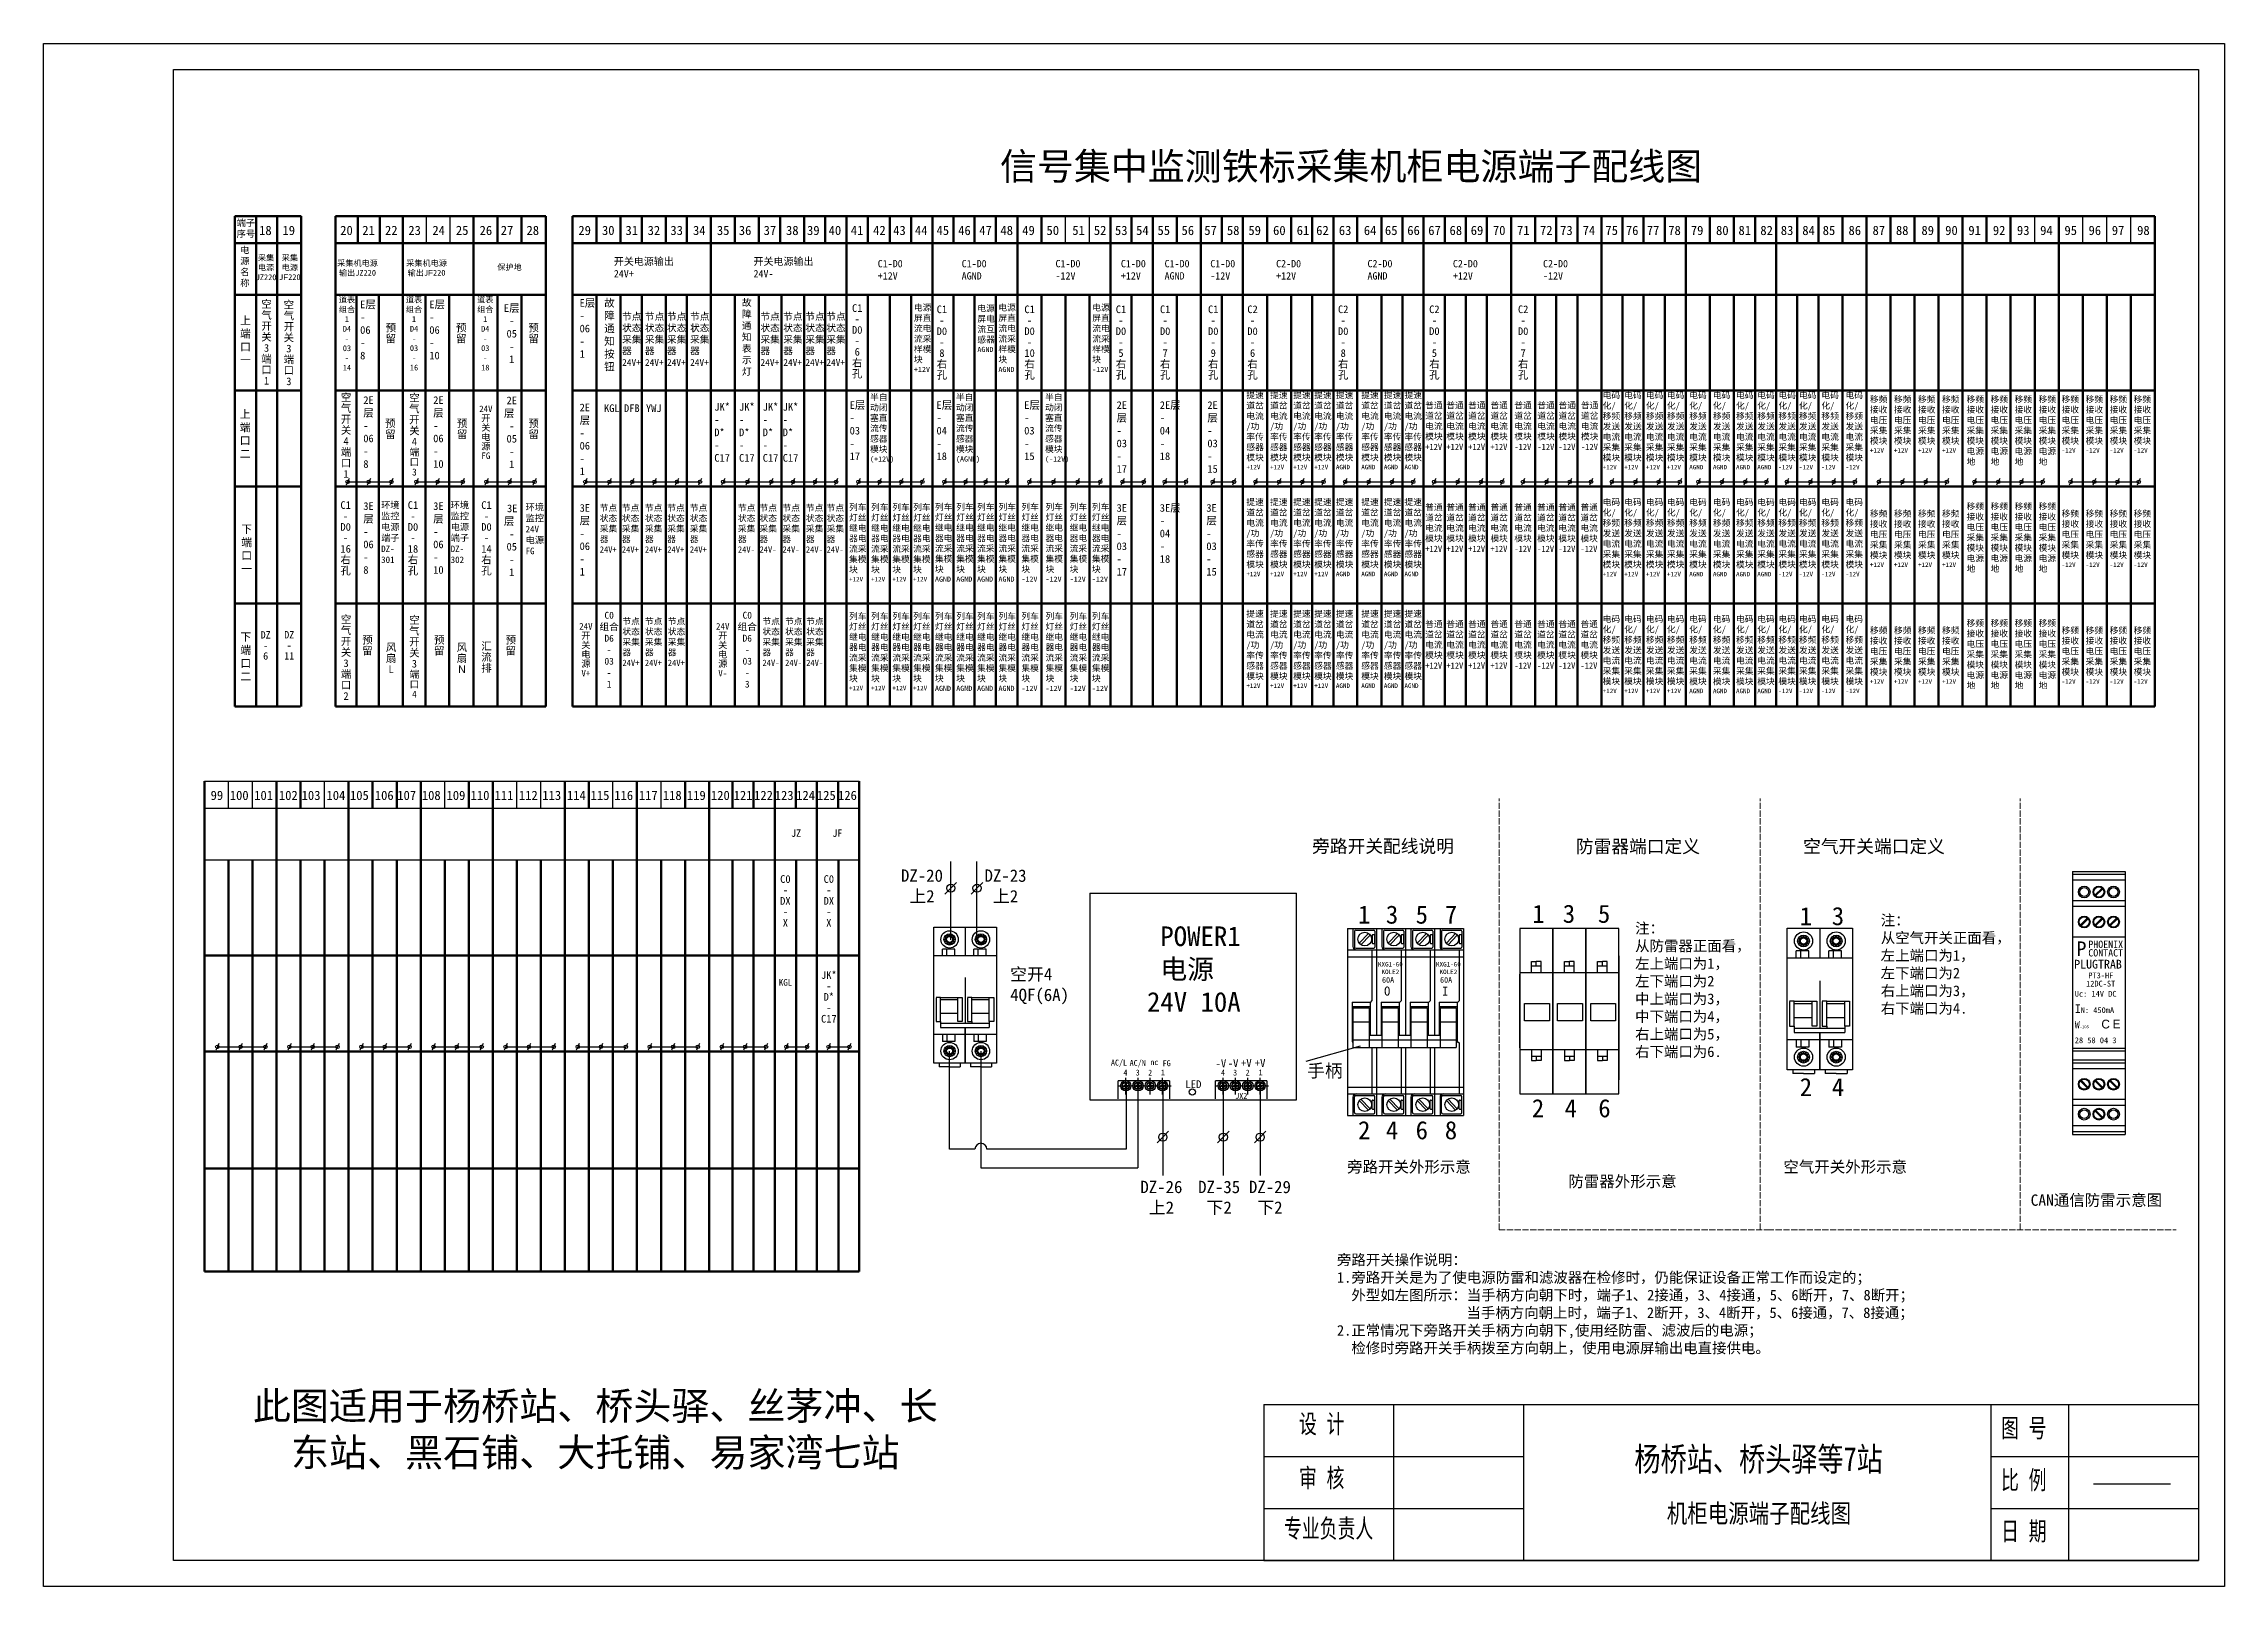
# Model space of a CAD drawing. Extents: x -75138 to 15640, y -12340 to 70479.
# Drawn here: x 11440 to 15640, y -6400 to -3430 of the extents above; entities that cross this region are included whole.
import ezdxf
from ezdxf.enums import TextEntityAlignment as Align

# ---------------------------------------------------------------- set-up
doc = ezdxf.new("R2010")
doc.units = 0
doc.linetypes.add('ACAD_ISO02W100', pattern=[15, 12, -3])
doc.layers.get('0').update_dxf_attribs({"linetype": 'CONTINUOUS'})
for name, color, linetype in [('1', 7, 'CONTINUOUS'), ('图层1', 3, 'CONTINUOUS'), ('尺寸线', 3, 'CONTINUOUS'), ('文字', 3, 'CONTINUOUS'), ('轮廓线', 7, 'CONTINUOUS')]:
    doc.layers.add(name, color=color, linetype=linetype)
doc.layers.add('虚线', color=5, linetype='ACAD_ISO02W100', lineweight=18)
doc.layers.add('轮廓', color=7, linetype='CONTINUOUS', lineweight=50)
doc.styles.add('15', font='SIMFANG.TTF', dxfattribs={"height": 13})
doc.styles.add('3.5号', font='SIMFANG.TTF', dxfattribs={"height": 3.5})
doc.styles.get("Standard").update_dxf_attribs({"font": 'SIMFANG.TTF'})
doc.styles.add('仿宋3.5', font='SIMFANG.TTF', dxfattribs={"width": 0.7, "height": 3.5})
doc.styles.add('黑', font='SIMHEI.TTF')
doc.styles.add('黑体', font='SIMHEI.TTF')

msp = doc.modelspace()

# ---------------------------------------------------------------- texts
at = {"color": 7, "style": '黑'}
for s, p in [('18', (11855.1, -3798.4)), ('19', (11900.1, -3798.4)), ('20', (12011.3, -3798.4)), ('21', (12053.8, -3798.3)), ('22', (12097.6, -3798.3)), ('23', (12142.5, -3798.4)), ('24', (12188.8, -3798.3)), ('25', (12234.1, -3798.3)), ('26', (12279.8, -3798.4)), ('27', (12320.5, -3798.3)), ('28', (12370.1, -3798.4)), ('29', (12470, -3798.4)), ('30', (12515.5, -3798.4)), ('31', (12560.7, -3798.4)), ('32', (12603.4, -3798.4)), ('33', (12647.2, -3798.4)), ('34', (12690.8, -3798.4)), ('35', (12736.8, -3798.4)), ('36', (12779, -3798.4)), ('37', (12826.8, -3798.4)), ('38', (12869.9, -3798.4)), ('39', (12910.4, -3798.4)), ('40', (12952.1, -3798.4)), ('41', (12994.7, -3798.3)), ('42', (13037.7, -3798.3)), ('43', (13076.3, -3798.4)), ('44', (13118.3, -3798.3)), ('45', (13159.8, -3798.3)), ('46', (13201.5, -3798.4)), ('47', (13242.2, -3798.3)), ('48', (13282.9, -3798.4)), ('49', (13324.9, -3798.4)), ('50', (13371.6, -3798.4)), ('51', (13421.3, -3798.3)), ('52', (13462.8, -3798.3)), ('53', (13503.5, -3798.4)), ('54', (13544.2, -3798.3)), ('55', (13585.4, -3798.3)), ('56', (13631.7, -3798.4)), ('57', (13675.5, -3798.3)), ('58', (13719.1, -3798.4)), ('59', (13760.5, -3798.4)), ('60', (13808, -3798.4)), ('61', (13853.5, -3798.4)), ('62', (13891.1, -3798.4)), ('63', (13934.7, -3798.4)), ('64', (13982.8, -3798.4)), ('65', (14023.5, -3798.4)), ('66', (14066.5, -3798.4)), ('67', (14106.9, -3798.4)), ('68', (14147.9, -3798.4)), ('69', (14188.7, -3798.4)), ('70', (14231.4, -3798.4)), ('71', (14277.8, -3798.3)), ('72', (14322.1, -3798.3)), ('73', (14360.9, -3798.4)), ('74', (14404.3, -3798.3)), ('75', (14448.1, -3798.3)), ('76', (14487.6, -3798.4)), ('77', (14527.9, -3798.2)), ('78', (14569.1, -3798.4)), ('79', (14612.6, -3798.4)), ('80', (14661.2, -3798.4)), ('81', (14704.4, -3798.4)), ('82', (14746.5, -3798.4)), ('83', (14785.9, -3798.4)), ('84', (14827.3, -3798.4)), ('85', (14866.6, -3798.4)), ('86', (14916.3, -3798.4)), ('87', (14962.6, -3798.4)), ('88', (15007.6, -3798.4)), ('89', (15056.8, -3798.4)), ('90', (15102.5, -3798.4)), ('91', (15147.2, -3798.4)), ('92', (15194.3, -3798.4)), ('93', (15240.7, -3798.4)), ('94', (15285.4, -3798.4)), ('95', (15332.2, -3798.4)), ('96', (15378.6, -3798.4)), ('97', (15423.4, -3798.4)), ('98', (15472.2, -3798.4)), ('99', (11761.7, -4886.1)), ('100', (11798.6, -4886.1)), ('101', (11845.6, -4886.1)), ('102', (11893.2, -4886.1)), ('103', (11937, -4886.1)), ('104', (11984.8, -4886.1)), ('105', (12030.1, -4886.1)), ('106', (12077.9, -4886.1)), ('107', (12121.2, -4886.1)), ('108', (12168.5, -4886.1)), ('109', (12216, -4886.1)), ('110', (12262.4, -4886.1)), ('111', (12308.5, -4886.1)), ('112', (12355.5, -4886.1)), ('113', (12400.5, -4886.1)), ('114', (12448, -4886.1)), ('115', (12493.5, -4886.1)), ('116', (12539.2, -4886.1)), ('117', (12586.5, -4886.1)), ('118', (12632.7, -4886.1)), ('119', (12679, -4886.1)), ('120', (12725.3, -4886.1)), ('121', (12769.1, -4886.1)), ('122', (12808.4, -4886.1)), ('123', (12848.2, -4886.1)), ('124', (12889.5, -4886.1)), ('125', (12929.4, -4886.1)), ('126', (12970.1, -4886.1))]:
    msp.add_text(s, height=17.8, dxfattribs=at).set_placement(p)
for s, insert, char_height, width, attachment_point, style in [('\\pt2270.03;信号集中监测铁标采集机柜电源端子配线图', (13282, -3640), 52.188, 1457.356, 1, '黑'), ('{\\fSimHei|b0|i0|c134|p2;采集电源\\PJZ220}', (11868.5, -3861.1), 11.195, 38.674, 5, '3.5号'), ('{\\fSimHei|b0|i0|c134|p2;采集电源\\PJ\\fArial|b0|i0|c0|p32;F\\fSimHei|b0|i0|c134|p2;220}', (11914.3, -3860.9), 11.195, 43.761, 5, '3.5号'), ('{\\fSimHei|b0|i0|c134|p2;采集机电源\\P输出JZ220}', (12044.6, -3862.4), 11.195, 112.221, 5, '3.5号'), ('{\\fSimHei|b0|i0|c134|p2;采集机电源\\P输出J\\fArial|b0|i0|c0|p32;F\\fSimHei|b0|i0|c134|p2;220}', (12177.6, -3862.4), 11.195, 112.221, 5, '3.5号'), ('{\\fSimHei|b0|i0|c134|p2;保护地}', (12337.4, -3860.9), 11.195, 112.221, 5, '3.5号'), ('{\\fSimHei|b0|i0|c134|p2;道表 组合1\\PD4\\P-\\P03\\P-\\P14}', (12024.3, -3988.3), 11.195, 33.958, 5, '3.5号'), ('{\\fSimHei|b0|i0|c134|p2;道表 组合1\\PD4\\P-\\P03\\P-\\P16}', (12153.5, -3988.3), 11.195, 33.958, 5, '3.5号'), ('{\\fSimHei|b0|i0|c134|p2;道表 组合1\\PD4\\P-\\P03\\P-\\P18}', (12290.7, -3988.3), 11.195, 33.958, 5, '3.5号'), ('\\pt31.5166;C0\\P组合\\PD6\\P-\\P03\\P-\\P1', (12529.3, -4596.8), 13.265, 37.63, 5, '黑'), ('\\pt35.0185;C0\\P组合\\PD6\\P-\\P03\\P-\\P3', (12795.3, -4596.8), 13.265, 37.63, 5, '黑'), ('\\pt356.599;旁路开关配线说明', (13883.3, -4962.5), 25.014, 908.456, 1, '黑体'), ('\\pt622.426;防雷器端口定义', (14391.3, -4962.9), 25.014, 908.456, 1, '黑体'), ('\\pt356.599;空气开关端口定义', (14828.9, -4962.8), 25.014, 908.456, 1, '黑体')]:
    msp.add_mtext(s, dxfattribs=dict(insert=insert, char_height=char_height, width=width, attachment_point=attachment_point, style=style))
at = {"color": 7}
for s, insert, char_height, width, attachment_point, style in [('{\\fSimHei|b0|i0|c134|p2;端子序号}', (11811.9, -3768.6), 12.713, 37.688, 1, '黑'), ('{\\fSimHei|b0|i0|c134|p2;电源名称}', (11818.7, -3820.8), 12.713, 22.887, 1, '黑'), ('\\pt309.212;开关电源输出\\P\\pi-100.686,l100.686,t403.024;24V+', (12538.3, -3842.2), 14.126, 217.695, 1, '黑'), ('\\pt309.212;开关电源输出\\P\\pi-100.686,l100.686,t403.024;24V-', (12807.3, -3842.2), 14.126, 217.695, 1, '黑'), ('\\pt35.0195; E层\\P -\\P 06\\P -\\P 8', (12039.7, -3924.7), 14.739, 45.182, 1, '黑'), ('\\pt35.0195; E层\\P -\\P 06\\P -\\P 10', (12172.9, -3924.7), 14.739, 61.559, 1, '黑'), ('\\pt35.0195; E层\\P -\\P 05\\P -\\P 1', (12336.7, -3988.3), 14.739, 56.079, 5, '黑体'), ('\\pt35.0195;E层\\P-\\P06\\P-\\P1', (12472.4, -3921.8), 14.739, 59.625, 1, '黑'), ('\\pt35.0185;故\\P障\\P通\\P知\\P按\\P钮', (12519.8, -3921.8), 14.739, 53.061, 1, '黑'), ('\\pt35.0185;节点状态采集器\\P24V+', (12554.3, -3948.6), 13.265, 47.755, 1, '黑'), ('\\pt35.0185;节点状态采集器\\P24V+', (12598.2, -3948.6), 13.265, 47.755, 1, '黑'), ('\\pt35.0185;节点状态采集器\\P24V+', (12640.7, -3948.6), 13.265, 47.755, 1, '黑'), ('\\pt35.0185;节点状态采集器\\P24V+', (12685.2, -3948.6), 13.265, 47.755, 1, '黑'), ('\\pt31.5166;故\\P障\\P通\\P知\\P表\\P示\\P灯', (12785.1, -3921.8), 13.265, 47.755, 1, '黑'), ('\\pt35.0185;节点状态采集器\\P24V+', (12820.8, -3948.6), 13.265, 47.755, 1, '黑'), ('\\pt35.0185;节点状态采集器\\P24V+', (12864.7, -3948.6), 13.265, 47.755, 1, '黑'), ('\\pt35.0185;节点状态采集器\\P24V+', (12907.2, -3948.6), 13.265, 47.755, 1, '黑'), ('\\pt35.0185;节点状态采集器\\P24V+', (12947.6, -3948.6), 13.265, 47.755, 1, '黑'), ('\\pt45.3103;电源屏直流电流采样模块\\P{\\H0.823x;+12V}', (13116.3, -3932.1), 12.007, 35.775, 1, '黑'), ('\\pt45.3103;电源屏电流互感器\\P{\\H0.823x;AGND}', (13238.5, -3933.6), 12.007, 35.775, 1, '黑'), ('\\pt45.3112;电源屏直流电流采样模块\\P{\\H0.823x;AGND}', (13279, -3932.1), 12.007, 35.775, 1, '黑'), ('\\pt45.3112;电源屏直流电流采样模块\\P{\\H0.823x;-12V}', (13459.8, -3932.1), 12.007, 35.775, 1, '黑'), ('{\\fSimHei|b0|i0|c134|p2;上\\P端口\\P一}', (11828.8, -4001), 15.256, 22.887, 5, '黑'), ('\\pt35.0195;2E\\P层\\P-\\P06\\P-\\P8', (12055.8, -4108.9), 14.739, 61.559, 1, '黑'), ('\\pt35.0195;2E\\P层\\P-\\P06\\P-\\P10', (12190.4, -4108.9), 14.739, 61.559, 1, '黑'), ('\\pt35.0195; 2E\\P层\\P -\\P 05\\P -\\P 1', (12336.7, -4178.3), 14.739, 56.079, 5, '黑体'), ('半自动闭塞直流传感器模块\\P\\pt41.0842;{\\H0.823x;(+12V)}', (13031.8, -4104.5), 12.007, 35.775, 1, '黑'), ('半自动闭塞直流传感器模块\\P\\pt41.0842;{\\H0.823x;(AGND)}', (13197.3, -4104.5), 12.007, 35.775, 1, '黑'), ('半自动闭塞直流传感器模块\\P\\pt41.0842;{\\H0.823x;(-12V)}', (13368.9, -4104.5), 12.007, 35.775, 1, '黑'), ('提速道岔电流\\P/功\\P率传感器模块\\P{\\H0.72x;+12V}', (13756.6, -4100.7), 12.007, 35.775, 1, '黑'), ('提速道岔电流\\P/功\\P率传感器模块\\P{\\H0.72x;+12V}', (13802.3, -4100.7), 12.007, 35.775, 1, '黑'), ('提速道岔电流\\P/功\\P率传感器模块\\P{\\H0.72x;+12V}', (13846.8, -4100.7), 12.007, 35.775, 1, '黑'), ('提速道岔电流\\P/功\\P率传感器模块\\P{\\H0.72x;+12V}', (13887.2, -4100.7), 12.007, 35.775, 1, '黑'), ('提速道岔电流\\P/功\\P率传感器模块\\P{\\H0.72x;AGND}', (13929, -4100.7), 12.007, 35.775, 1, '黑'), ('提速道岔电流\\P/功\\P率传感器模块\\P{\\H0.72x;AGND}', (13977.9, -4100.7), 12.007, 35.775, 1, '黑'), ('提速道岔电流\\P/功\\P率传感器模块\\P{\\H0.72x;AGND}', (14021.4, -4100.7), 12.007, 35.775, 1, '黑'), ('提速道岔电流\\P/功\\P率传感器模块\\P{\\H0.72x;AGND}', (14061.1, -4100.7), 12.007, 35.775, 1, '黑'), ('电码化/\\P移频发送电流采集模块\\P{\\H0.72x;+12V}', (14442.9, -4100.9), 12.007, 35.775, 1, '黑'), ('电码化/\\P移频发送电流采集模块\\P{\\H0.72x;+12V}', (14484.3, -4100.9), 12.007, 35.775, 1, '黑'), ('电码化/\\P移频发送电流采集模块\\P{\\H0.72x;+12V}', (14526.1, -4100.9), 12.007, 35.775, 1, '黑'), ('电码化/\\P移频发送电流采集模块\\P{\\H0.72x;+12V}', (14566.6, -4100.9), 12.007, 35.775, 1, '黑'), ('电码化/\\P移频发送电流采集模块\\P{\\H0.72x;AGND}', (14609.6, -4100.9), 12.007, 35.775, 1, '黑'), ('电码化/\\P移频发送电流采集模块\\P{\\H0.72x;AGND}', (14655.2, -4100.9), 12.007, 35.775, 1, '黑'), ('电码化/\\P移频发送电流采集模块\\P{\\H0.72x;AGND}', (14699.7, -4100.9), 12.007, 35.775, 1, '黑'), ('电码化/\\P移频发送电流采集模块\\P{\\H0.72x;AGND}', (14740.6, -4100.9), 12.007, 35.775, 1, '黑'), ('电码化/\\P移频发送电流采集模块\\P{\\H0.72x;-12V}', (14781.3, -4100.9), 12.007, 35.775, 1, '黑'), ('电码化/\\P移频发送电流采集模块\\P{\\H0.72x;-12V}', (14821, -4100.9), 12.007, 35.775, 1, '黑'), ('电码化/\\P移频发送电流采集模块\\P{\\H0.72x;-12V}', (14864.1, -4100.9), 12.007, 35.775, 1, '黑'), ('电码化/\\P移频发送电流采集模块\\P{\\H0.72x;-12V}', (14910.6, -4100.9), 12.007, 35.775, 1, '黑'), ('移频接收电压采集模块\\P{\\H0.72x;+12V}', (14957.6, -4108.6), 12.007, 35.775, 1, '黑'), ('移频接收电压采集模块\\P{\\H0.72x;+12V}', (15003.9, -4108.6), 12.007, 35.775, 1, '黑'), ('移频接收电压采集模块\\P{\\H0.72x;+12V}', (15050.2, -4108.6), 12.007, 35.775, 1, '黑'), ('移频接收电压采集模块\\P{\\H0.72x;+12V}', (15096.5, -4108.6), 12.007, 35.775, 1, '黑'), ('移频接收电压采集模块\\P电源地', (15143.7, -4108.6), 12.01, 35.775, 1, '黑'), ('移频接收电压采集模块\\P电源地', (15189.9, -4108.6), 12.01, 35.775, 1, '黑'), ('移频接收电压采集模块\\P电源地', (15236.2, -4108.6), 12.01, 35.775, 1, '黑'), ('移频接收电压采集模块\\P电源地', (15282.5, -4108.6), 12.01, 35.775, 1, '黑'), ('移频接收电压采集模块\\P{\\H0.72x;-12V}', (15326.7, -4108.6), 12.007, 35.775, 1, '黑'), ('移频接收电压采集模块\\P{\\H0.72x;-12V}', (15373, -4108.6), 12.007, 35.775, 1, '黑'), ('移频接收电压采集模块\\P{\\H0.72x;-12V}', (15419.3, -4108.6), 12.007, 35.775, 1, '黑'), ('移频接收电压采集模块\\P{\\H0.72x;-12V}', (15465.5, -4108.6), 12.007, 35.775, 1, '黑'), ('{\\fSimHei|b0|i0|c134|p2;上端口\\P二}', (11828.2, -4181.4), 15.256, 22.887, 5, '黑'), ('\\pt35.0195;2E\\P层\\P-\\P06\\P-\\P1', (12472.4, -4123), 14.739, 59.625, 1, '黑'), ('\\pt35.0195;KGL', (12519.4, -4124.4), 14.739, 59.625, 1, '黑'), ('\\pt35.0195;DFB', (12557.9, -4124.4), 14.739, 59.625, 1, '黑'), ('\\pt35.0185;YWJ', (12600.2, -4124.4), 14.739, 53.061, 1, '黑'), ('\\pt45.3103;E层\\P-\\P03\\P-\\P17', (12992.5, -4118.5), 14.739, 59.625, 1, '黑'), ('\\pt45.3102;E层\\P-\\P04\\P-\\P18', (13159.8, -4118.5), 14.739, 59.625, 1, '黑'), ('\\pt45.3103;E层\\P-\\P03\\P-\\P15', (13328.7, -4118.5), 14.739, 59.625, 1, '黑'), ('普通道岔电流模块\\P+12V', (14101, -4120.3), 12.01, 35.775, 1, '黑'), ('普通道岔电流模块\\P+12V', (14141.7, -4120.3), 12.01, 35.775, 1, '黑'), ('普通道岔电流模块\\P+12V', (14183.7, -4120.3), 12.01, 35.775, 1, '黑'), ('普通道岔电流模块\\P+12V', (14226.6, -4120.3), 12.01, 35.775, 1, '黑'), ('普通道岔电流模块\\P-12V', (14272.7, -4120.3), 12.01, 35.775, 1, '黑'), ('普通道岔电流模块\\P-12V', (14317, -4120.3), 12.01, 35.775, 1, '黑'), ('普通道岔电流模块\\P-12V', (14357.7, -4120.3), 12.01, 35.775, 1, '黑'), ('普通道岔电流模块\\P-12V', (14401, -4120.3), 12.01, 35.775, 1, '黑'), ('\\pt35.0195;3E\\P层\\P-\\P06\\P-\\P8', (12055.8, -4312.9), 14.739, 61.559, 1, '黑'), ('\\pt35.0195;3E\\P层\\P-\\P06\\P-\\P10', (12190.4, -4312.9), 14.739, 61.559, 1, '黑'), ('\\pt41.276; {\\H0.84841x;3E\\P层\\P -\\P 05\\P -\\P 1}', (12336.7, -4386.1), 17.372, 56.079, 5, '黑体'), ('\\pt35.0195;3E\\P层\\P-\\P06\\P-\\P1', (12472.4, -4316.4), 14.739, 59.625, 1, '黑'), ('\\pt35.0185;节点状态采集器\\P24V+', (12511.2, -4317.7), 12.007, 35.775, 1, '黑'), ('\\pt35.0185;节点状态采集器\\P24V+', (12553.8, -4317.7), 12.007, 35.775, 1, '黑'), ('\\pt35.0185;节点状态采集器\\P24V+', (12598.2, -4317.7), 12.007, 35.775, 1, '黑'), ('\\pt35.0185;节点状态采集器\\P24V+', (12641.3, -4317.7), 12.007, 35.775, 1, '黑'), ('\\pt35.0185;节点状态采集器\\P24V+', (12684.7, -4317.7), 12.007, 35.775, 1, '黑'), ('\\pt35.0185;节点状态采集器\\P24V-', (12777.3, -4317.7), 12.007, 35.775, 1, '黑'), ('\\pt35.0185;节点状态采集器\\P24V-', (12818.9, -4317.7), 12.007, 35.775, 1, '黑'), ('\\pt35.0185;节点状态采集器\\P24V-', (12863.2, -4317.7), 12.007, 35.775, 1, '黑'), ('\\pt35.0185;节点状态采集器\\P24V-', (12908.2, -4317.7), 12.007, 35.775, 1, '黑'), ('\\pt35.0185;节点状态采集器\\P24V-', (12948.2, -4317.7), 12.007, 35.775, 1, '黑'), ('列车灯丝继电器电流采集模块\\P{\\H0.72x;+12V}', (12991.4, -4316.4), 12.007, 35.775, 1, '黑'), ('列车灯丝继电器电流采集模块\\P{\\H0.72x;+12V}', (13033.8, -4316.4), 12.007, 35.775, 1, '黑'), ('列车灯丝继电器电流采集模块\\P{\\H0.72x;+12V}', (13074.7, -4316.4), 12.007, 35.775, 1, '黑'), ('列车灯丝继电器电流采集模块\\P{\\H0.72x;+12V}', (13114.8, -4316.4), 12.007, 35.775, 1, '黑'), ('列车灯丝继电器电流采集模块\\P{\\H0.823x;AGND}', (13156.8, -4315.8), 12.007, 35.775, 1, '黑'), ('列车灯丝继电器电流采集模块\\P{\\H0.823x;AGND}', (13197.8, -4315.8), 12.007, 35.775, 1, '黑'), ('列车灯丝继电器电流采集模块\\P{\\H0.823x;AGND}', (13237.9, -4315.8), 12.007, 35.775, 1, '黑'), ('列车灯丝继电器电流采集模块\\P{\\H0.823x;AGND}', (13279.1, -4315.8), 12.007, 35.775, 1, '黑'), ('列车灯丝继电器电流采集模块\\P{\\H0.823x;-12V}', (13323.3, -4315.8), 12.007, 35.775, 1, '黑'), ('列车灯丝继电器电流采集模块\\P{\\H0.823x;-12V}', (13369.8, -4315.8), 12.007, 35.775, 1, '黑'), ('列车灯丝继电器电流采集模块\\P{\\H0.823x;-12V}', (13416.3, -4315.8), 12.007, 35.775, 1, '黑'), ('列车灯丝继电器电流采集模块\\P{\\H0.823x;-12V}', (13459.1, -4315.8), 12.007, 35.775, 1, '黑'), ('提速道岔电流\\P/功\\P率传感器模块\\P{\\H0.72x;+12V}', (13756.6, -4306.5), 12.007, 35.775, 1, '黑'), ('提速道岔电流\\P/功\\P率传感器模块\\P{\\H0.72x;+12V}', (13802.3, -4306.5), 12.007, 35.775, 1, '黑'), ('提速道岔电流\\P/功\\P率传感器模块\\P{\\H0.72x;+12V}', (13846.8, -4306.5), 12.007, 35.775, 1, '黑'), ('提速道岔电流\\P/功\\P率传感器模块\\P{\\H0.72x;+12V}', (13887.2, -4306.5), 12.007, 35.775, 1, '黑'), ('提速道岔电流\\P/功\\P率传感器模块\\P{\\H0.72x;AGND}', (13929, -4306.5), 12.007, 35.775, 1, '黑'), ('提速道岔电流\\P/功\\P率传感器模块\\P{\\H0.72x;AGND}', (13977.9, -4306.5), 12.007, 35.775, 1, '黑'), ('提速道岔电流\\P/功\\P率传感器模块\\P{\\H0.72x;AGND}', (14021.4, -4306.5), 12.007, 35.775, 1, '黑'), ('提速道岔电流\\P/功\\P率传感器模块\\P{\\H0.72x;AGND}', (14061.1, -4306.5), 12.007, 35.775, 1, '黑'), ('普通道岔电流模块\\P+12V', (14101, -4316.4), 12.01, 35.775, 1, '黑'), ('普通道岔电流模块\\P+12V', (14141.7, -4316.4), 12.01, 35.775, 1, '黑'), ('普通道岔电流模块\\P+12V', (14183.7, -4316.4), 12.01, 35.775, 1, '黑'), ('普通道岔电流模块\\P+12V', (14226.6, -4316.4), 12.01, 35.775, 1, '黑'), ('普通道岔电流模块\\P-12V', (14272.7, -4316.4), 12.01, 35.775, 1, '黑'), ('普通道岔电流模块\\P-12V', (14316.6, -4316.4), 12.01, 35.775, 1, '黑'), ('普通道岔电流模块\\P-12V', (14357.5, -4316.4), 12.01, 35.775, 1, '黑'), ('普通道岔电流模块\\P-12V', (14400, -4316.4), 12.01, 35.775, 1, '黑'), ('电码化/\\P移频发送电流采集模块\\P{\\H0.72x;+12V}', (14442.9, -4306.7), 12.007, 35.775, 1, '黑'), ('电码化/\\P移频发送电流采集模块\\P{\\H0.72x;+12V}', (14484.3, -4306.7), 12.007, 35.775, 1, '黑'), ('电码化/\\P移频发送电流采集模块\\P{\\H0.72x;+12V}', (14526.1, -4306.7), 12.007, 35.775, 1, '黑'), ('电码化/\\P移频发送电流采集模块\\P{\\H0.72x;+12V}', (14566.6, -4306.7), 12.007, 35.775, 1, '黑'), ('电码化/\\P移频发送电流采集模块\\P{\\H0.72x;AGND}', (14609.6, -4306.8), 12.007, 35.775, 1, '黑'), ('电码化/\\P移频发送电流采集模块\\P{\\H0.72x;AGND}', (14655.2, -4306.8), 12.007, 35.775, 1, '黑'), ('电码化/\\P移频发送电流采集模块\\P{\\H0.72x;AGND}', (14699.7, -4306.8), 12.007, 35.775, 1, '黑'), ('电码化/\\P移频发送电流采集模块\\P{\\H0.72x;AGND}', (14740.6, -4306.8), 12.007, 35.775, 1, '黑'), ('电码化/\\P移频发送电流采集模块\\P{\\H0.72x;-12V}', (14781.3, -4306.7), 12.007, 35.775, 1, '黑'), ('电码化/\\P移频发送电流采集模块\\P{\\H0.72x;-12V}', (14821, -4306.7), 12.007, 35.775, 1, '黑'), ('电码化/\\P移频发送电流采集模块\\P{\\H0.72x;-12V}', (14864.1, -4306.7), 12.007, 35.775, 1, '黑'), ('电码化/\\P移频发送电流采集模块\\P{\\H0.72x;-12V}', (14910.6, -4306.7), 12.007, 35.775, 1, '黑'), ('移频接收电压采集模块\\P电源地', (15143.7, -4314.7), 12.01, 35.775, 1, '黑'), ('移频接收电压采集模块\\P电源地', (15189.9, -4314.7), 12.01, 35.775, 1, '黑'), ('移频接收电压采集模块\\P电源地', (15236.2, -4314.7), 12.01, 35.775, 1, '黑'), ('移频接收电压采集模块\\P电源地', (15282.5, -4314.7), 12.01, 35.775, 1, '黑'), ('{\\fSimHei|b0|i0|c134|p2;下\\P端口\\P一}', (11831.1, -4402.8), 15.256, 22.887, 5, '黑'), ('移频接收电压采集模块\\P{\\H0.72x;+12V}', (14957.6, -4328.7), 12.007, 35.775, 1, '黑'), ('移频接收电压采集模块\\P{\\H0.72x;+12V}', (15003.9, -4328.7), 12.007, 35.775, 1, '黑'), ('移频接收电压采集模块\\P{\\H0.72x;+12V}', (15050.2, -4328.7), 12.007, 35.775, 1, '黑'), ('移频接收电压采集模块\\P{\\H0.72x;+12V}', (15096.5, -4328.7), 12.007, 35.775, 1, '黑'), ('移频接收电压采集模块\\P{\\H0.72x;-12V}', (15326.7, -4328.7), 12.007, 35.775, 1, '黑'), ('移频接收电压采集模块\\P{\\H0.72x;-12V}', (15373, -4328.7), 12.007, 35.775, 1, '黑'), ('移频接收电压采集模块\\P{\\H0.72x;-12V}', (15419.3, -4328.7), 12.007, 35.775, 1, '黑'), ('移频接收电压采集模块\\P{\\H0.72x;-12V}', (15465.5, -4328.7), 12.007, 35.775, 1, '黑'), ('\\pt36.7468;节点状态采集器\\P24V+', (12554.9, -4535.9), 12.007, 35.775, 1, '黑'), ('\\pt35.0185;节点状态采集器\\P24V+', (12598.2, -4535.9), 12.007, 35.775, 1, '黑'), ('\\pt35.0185;节点状态采集器\\P24V+', (12642.3, -4535.9), 12.007, 35.775, 1, '黑'), ('\\pt35.0185;节点状态采集器\\P24V-', (12824.6, -4535.9), 12.007, 35.775, 1, '黑'), ('\\pt35.0185;节点状态采集器\\P24V-', (12868.2, -4535.9), 12.007, 35.775, 1, '黑'), ('\\pt35.0185;节点状态采集器\\P24V-', (12908.8, -4535.9), 12.007, 35.775, 1, '黑'), ('列车灯丝继电器电流采集模块\\P{\\H0.72x;+12V}', (12991.4, -4526.1), 12.007, 35.775, 1, '黑'), ('列车灯丝继电器电流采集模块\\P{\\H0.72x;+12V}', (13033.8, -4526.1), 12.007, 35.775, 1, '黑'), ('列车灯丝继电器电流采集模块\\P{\\H0.72x;+12V}', (13074.7, -4526.1), 12.007, 35.775, 1, '黑'), ('列车灯丝继电器电流采集模块\\P{\\H0.72x;+12V}', (13114.8, -4526.1), 12.007, 35.775, 1, '黑'), ('列车灯丝继电器电流采集模块\\P{\\H0.823x;AGND}', (13156.8, -4526.1), 12.007, 35.775, 1, '黑'), ('列车灯丝继电器电流采集模块\\P{\\H0.823x;AGND}', (13197.8, -4526.1), 12.007, 35.775, 1, '黑'), ('列车灯丝继电器电流采集模块\\P{\\H0.823x;AGND}', (13237.9, -4526.1), 12.007, 35.775, 1, '黑'), ('列车灯丝继电器电流采集模块\\P{\\H0.823x;AGND}', (13279.1, -4526.1), 12.007, 35.775, 1, '黑'), ('列车灯丝继电器电流采集模块\\P{\\H0.823x;-12V}', (13323.3, -4526.1), 12.007, 35.775, 1, '黑'), ('列车灯丝继电器电流采集模块\\P{\\H0.823x;-12V}', (13369.8, -4526.1), 12.007, 35.775, 1, '黑'), ('列车灯丝继电器电流采集模块\\P{\\H0.823x;-12V}', (13416.3, -4526.1), 12.007, 35.775, 1, '黑'), ('列车灯丝继电器电流采集模块\\P{\\H0.823x;-12V}', (13459.1, -4526.1), 12.007, 35.775, 1, '黑'), ('提速道岔电流\\P/功\\P率传感器模块\\P{\\H0.72x;+12V}', (13756.6, -4521.6), 12.007, 35.775, 1, '黑'), ('提速道岔电流\\P/功\\P率传感器模块\\P{\\H0.72x;+12V}', (13802.3, -4521.6), 12.007, 35.775, 1, '黑'), ('提速道岔电流\\P/功\\P率传感器模块\\P{\\H0.72x;+12V}', (13846.8, -4521.6), 12.007, 35.775, 1, '黑'), ('提速道岔电流\\P/功\\P率传感器模块\\P{\\H0.72x;+12V}', (13887.2, -4521.6), 12.007, 35.775, 1, '黑'), ('提速道岔电流\\P/功\\P率传感器模块\\P{\\H0.72x;AGND}', (13929, -4521.6), 12.007, 35.775, 1, '黑'), ('提速道岔电流\\P/功\\P率传感器模块\\P{\\H0.72x;AGND}', (13977.9, -4521.6), 12.007, 35.775, 1, '黑'), ('提速道岔电流\\P/功\\P率传感器模块\\P{\\H0.72x;AGND}', (14021.4, -4521.6), 12.007, 35.775, 1, '黑'), ('提速道岔电流\\P/功\\P率传感器模块\\P{\\H0.72x;AGND}', (14061.1, -4521.6), 12.007, 35.775, 1, '黑'), ('电码化/\\P移频发送电流采集模块\\P{\\H0.72x;+12V}', (14442.9, -4531.6), 12.007, 35.775, 1, '黑'), ('电码化/\\P移频发送电流采集模块\\P{\\H0.72x;+12V}', (14484.3, -4531.6), 12.007, 35.775, 1, '黑'), ('电码化/\\P移频发送电流采集模块\\P{\\H0.72x;+12V}', (14526.1, -4531.6), 12.007, 35.775, 1, '黑'), ('电码化/\\P移频发送电流采集模块\\P{\\H0.72x;+12V}', (14566.6, -4531.6), 12.007, 35.775, 1, '黑'), ('电码化/\\P移频发送电流采集模块\\P{\\H0.72x;AGND}', (14609.6, -4531.7), 12.007, 35.775, 1, '黑'), ('电码化/\\P移频发送电流采集模块\\P{\\H0.72x;AGND}', (14655.2, -4531.7), 12.007, 35.775, 1, '黑'), ('电码化/\\P移频发送电流采集模块\\P{\\H0.72x;AGND}', (14699.7, -4531.7), 12.007, 35.775, 1, '黑'), ('电码化/\\P移频发送电流采集模块\\P{\\H0.72x;AGND}', (14740.6, -4531.7), 12.007, 35.775, 1, '黑'), ('电码化/\\P移频发送电流采集模块\\P{\\H0.72x;-12V}', (14781.3, -4531.6), 12.007, 35.775, 1, '黑'), ('电码化/\\P移频发送电流采集模块\\P{\\H0.72x;-12V}', (14821, -4531.6), 12.007, 35.775, 1, '黑'), ('电码化/\\P移频发送电流采集模块\\P{\\H0.72x;-12V}', (14864.1, -4531.6), 12.007, 35.775, 1, '黑'), ('电码化/\\P移频发送电流采集模块\\P{\\H0.72x;-12V}', (14910.6, -4531.6), 12.007, 35.775, 1, '黑'), ('{\\fSimHei|b0|i0|c134|p2;下端口\\P二}', (11829.3, -4610.3), 15.256, 22.887, 5, '黑'), ('普通道岔电流模块\\P+12V', (14101, -4541.3), 12.01, 35.775, 1, '黑'), ('普通道岔电流模块\\P+12V', (14141.7, -4541.3), 12.01, 35.775, 1, '黑'), ('普通道岔电流模块\\P+12V', (14183.7, -4541.3), 12.01, 35.775, 1, '黑'), ('普通道岔电流模块\\P+12V', (14226.6, -4541.3), 12.01, 35.775, 1, '黑'), ('普通道岔电流模块\\P-12V', (14272.7, -4541.3), 12.01, 35.775, 1, '黑'), ('普通道岔电流模块\\P-12V', (14316.6, -4541.3), 12.01, 35.775, 1, '黑'), ('普通道岔电流模块\\P-12V', (14357.5, -4541.3), 12.01, 35.775, 1, '黑'), ('普通道岔电流模块\\P-12V', (14400, -4541.3), 12.01, 35.775, 1, '黑'), ('移频接收电压采集模块\\P{\\H0.72x;+12V}', (14957.6, -4553.5), 12.007, 35.775, 1, '黑'), ('移频接收电压采集模块\\P{\\H0.72x;+12V}', (15003.9, -4553.5), 12.007, 35.775, 1, '黑'), ('移频接收电压采集模块\\P{\\H0.72x;+12V}', (15050.2, -4553.5), 12.007, 35.775, 1, '黑'), ('移频接收电压采集模块\\P{\\H0.72x;+12V}', (15096.5, -4553.5), 12.007, 35.775, 1, '黑'), ('移频接收电压采集模块\\P电源地', (15143.7, -4539.6), 12.01, 35.775, 1, '黑'), ('移频接收电压采集模块\\P电源地', (15189.9, -4539.6), 12.01, 35.775, 1, '黑'), ('移频接收电压采集模块\\P电源地', (15236.2, -4539.6), 12.01, 35.775, 1, '黑'), ('移频接收电压采集模块\\P电源地', (15282.5, -4539.6), 12.01, 35.775, 1, '黑'), ('移频接收电压采集模块\\P{\\H0.72x;-12V}', (15326.7, -4553.5), 12.007, 35.775, 1, '黑'), ('移频接收电压采集模块\\P{\\H0.72x;-12V}', (15373, -4553.5), 12.007, 35.775, 1, '黑'), ('移频接收电压采集模块\\P{\\H0.72x;-12V}', (15419.3, -4553.5), 12.007, 35.775, 1, '黑'), ('移频接收电压采集模块\\P{\\H0.72x;-12V}', (15465.5, -4553.5), 12.007, 35.775, 1, '黑'), ('\\pi-100.686,l100.686,t268.509;JZ', (12879.7, -4942.9), 14.126, 43.095, 1, '黑'), ('\\pi-100.686,l100.686,t268.509;JF', (12959.2, -4942.9), 14.126, 43.095, 1, '黑'), ('KGL', (12856, -5231), 12.63, 46.696, 1, '黑')]:
    msp.add_mtext(s, dxfattribs=dict(at, insert=insert, char_height=char_height, width=width, attachment_point=attachment_point, style=style))
at = {"color": 1, "attachment_point": 1, "style": '黑'}
for s, insert, char_height, width in [('\\pt268.509;C1-D0 \\P+12V', (13046.6, -3846.4), 14.126, 271.963), ('\\pt268.509;C1-D0\\PAGND', (13208.3, -3846.4), 14.126, 240.831), ('\\pt268.509;C1-D0\\P-12V', (13389, -3846.4), 14.126, 126.632), ('\\pt268.509;C1-D0\\P\\pi-100.686,l100.686;+12V', (13514.9, -3846.4), 14.126, 43.095), ('\\pt268.509;C1-D0\\P\\pi-100.686,l100.686;AGND', (13599.1, -3846.4), 14.126, 43.095), ('\\pt268.509;C1-D0\\P\\pi-100.686,l100.686;-12V', (13687.1, -3846.4), 14.126, 43.095), ('\\pt268.509;C2-D0\\P\\pi-100.686,l100.686;+12V', (13813.9, -3846.4), 14.126, 43.095), ('\\pt42.3777,268.509;C2-D0\\PAGND', (13989.9, -3846.4), 14.126, 134.092), ('\\pt268.509;C2-D0\\P+12V', (14154.4, -3846.4), 14.126, 218.37), ('\\pt268.509;C2-D0\\P-12V', (14328, -3846.4), 14.126, 230.841), ('\\pt45.3102;2E层\\P-\\P03\\P-\\P17', (13506.6, -4118.5), 14.739, 34.461), ('\\pt45.3102;2E层\\P-\\P04\\P-\\P18', (13589.8, -4118.5), 14.739, 39.197), ('\\pt45.3102;2E层\\P-\\P03\\P-\\P15', (13681.5, -4118.5), 14.739, 34.488), ('环境监控\\P电源端子\\PDZ-\\P301 ', (12090.2, -4312), 12.63, 44.238), ('环境监控\\P电源端子\\PDZ-\\P302 ', (12224.1, -4312), 12.63, 44.238), ('\\pt480.267;环境监控\\P24V\\P电源\\P\\ptz;FG', (12368.4, -4316.1), 12.633, 44.238), ('\\pt45.3102;3E层\\P-\\P03\\P-\\P17', (13506.6, -4316.4), 14.739, 34.461), ('\\pt45.3102;3E层\\P-\\P04\\P-\\P18', (13589.8, -4316.4), 14.739, 39.197), ('\\pt45.3102;3E层\\P-\\P03\\P-\\P15', (13679.5, -4316.4), 14.739, 31.59)]:
    msp.add_mtext(s, dxfattribs=dict(at, insert=insert, char_height=char_height, width=width))
at = {"width": 10.528, "attachment_point": 5, "line_spacing_factor": 0.857143}
for s, insert, char_height, style in [('空气开关\\P3端口1', (11869.4, -4005.2), 14.74, '黑体'), ('空气开关\\P3端口3', (11912.4, -4006.5), 14.74, '黑体'), ('预留', (12108.8, -3988.1), 14.74, '黑体'), ('预留', (12244.4, -3988.1), 14.74, '黑体'), ('预留', (12383.9, -3988.1), 14.74, '黑体'), ('空气开关\\P4端口1', (12022.6, -4184.6), 14.74, '黑体'), ('空气开关\\P4{\\H0.9091x;端口3}', (12154.2, -4183), 14.739, '黑体'), ('预留', (12107.8, -4172.4), 14.74, '黑体'), ('预留', (12246, -4172.4), 14.74, '黑体'), ('{\\H0.8571x;24V开关电源FG}', (12291.8, -4178.3), 14.739, '黑体'), ('预留', (12383.9, -4172.4), 14.74, '黑体'), ('C1\\P-\\PD0\\P-\\P16右孔', (12021.8, -4382.3), 14.74, '黑体'), ('C1\\P-\\PD0\\P-\\P18右孔', (12151.5, -4382.3), 14.74, '黑体'), ('C1\\P-\\PD0\\P-\\P14右孔', (12293, -4382.3), 14.74, '黑体'), ('空气开关\\P3端口2', (12022.6, -4612.2), 14.74, '黑体'), ('空气开关\\P3{\\H0.9091x;端口4}', (12154.2, -4610.6), 14.739, '黑体'), ('{\\H0.9645x;DZ\\P-\\P6}', (11867.7, -4588.6), 14.739, '黑体'), ('{\\H0.9645x;DZ\\P-\\P11}', (11913.2, -4588.3), 14.739, '黑体'), ('预留', (12063.8, -4589.2), 14.74, '黑体'), ('预留', (12202, -4589.2), 14.74, '黑体'), ('预留', (12339.9, -4589.2), 14.74, '黑体'), ('{\\H0.8571x;24V开关电源V+}', (12484.5, -4596.8), 14.739, '黑体'), ('{\\H0.8571x;24V开关电源V-}', (12748.1, -4596.8), 14.739, '黑体'), ('风扇\\PL', (12109.3, -4613.3), 14.74, '黑'), ('风扇\\P{\\fArial|b0|i0|c0|p32;N}', (12245.8, -4613.3), 14.739, '黑'), ('汇流排', (12293.1, -4611.7), 14.74, '黑体')]:
    msp.add_mtext(s, dxfattribs=dict(at, insert=insert, char_height=char_height, style=style))
at = {"color": 1, "char_height": 14.74, "width": 10.528, "attachment_point": 5, "line_spacing_factor": 0.857143, "style": '黑体'}
for s, insert in [('C1\\P-\\PD0\\P-\\P6\\P右孔', (13007.1, -4003)), ('C1\\P-\\PD0\\P-\\P8右孔', (13170.2, -4005.4)), ('C1\\P-\\PD0\\P-\\P10右孔', (13339.1, -4005.4)), ('C1\\P-\\PD0\\P-\\P5右孔', (13515.1, -4005.4)), ('C1\\P-\\PD0\\P-\\P7右孔', (13600.2, -4005.4)), ('C1\\P-\\PD0\\P-\\P9右孔', (13692.8, -4005.4)), ('C2\\P-\\PD0\\P-\\P6右孔', (13768.5, -4005.4)), ('C2\\P-\\PD0\\P-\\P8右孔', (13943.1, -4005.4)), ('C2\\P-\\PD0\\P-\\P5右孔', (14118.7, -4005.4)), ('C2\\P-\\PD0\\P-\\P7右孔', (14289.7, -4005.4)), ('C0\\P-\\PDX\\P-\\PX', (12868.7, -5080.4)), ('C0\\P-\\PDX\\P-\\PX', (12952.4, -5080.4)), ('JK*\\P-\\PD*\\P-\\PC17', (12952.4, -5265.3))]:
    msp.add_mtext(s, dxfattribs=dict(at, insert=insert))
at = {"color": 2, "char_height": 14.739, "width": 53.061, "attachment_point": 1, "style": '黑'}
for insert in [(12731.8, -4121.8), (12779.5, -4121.8), (12825.1, -4121.8), (12863.6, -4121.8)]:
    msp.add_mtext('\\pt91.7177;JK*\\P-\\PD*\\P-\\PC17', dxfattribs=dict(at, insert=insert))
at = {"layer": '尺寸线', "width": 164.321, "attachment_point": 1, "style": '黑体'}
for s, insert, char_height in [('\\pt242.385;DZ-20\\P\\ptz; 上2', (13091.3, -5019.8), 23.789), ('\\pt242.385;DZ-23\\P\\ptz; 上2', (13252.3, -5019.8), 23.789), ('空开4\\P4QF(6A) ', (13301.7, -5209.7), 23.79), ('\\pt193.908;DZ-26\\P\\ptz; 上2', (13552.5, -5619.2), 23.789), ('DZ-35\\P 下2', (13663.7, -5619.2), 23.79), ('\\pt193.908;DZ-29\\P\\ptz; 下2', (13761.5, -5619.2), 23.789)]:
    msp.add_mtext(s, dxfattribs=dict(at, insert=insert, char_height=char_height))
at = {"layer": '文字', "attachment_point": 1}
for s, insert, char_height, width, style in [('1', (13971.7, -5089.2), 35, 993.218, '黑体'), ('3', (14025.3, -5089.2), 35, 993.218, '黑体'), ('5', (14082.6, -5089.2), 35, 993.218, '黑体'), ('7', (14138.8, -5089.2), 35, 993.218, '黑体'), ('1', (14307.2, -5087.6, -12290), 35, 993.218, '黑体'), ('3', (14366, -5087.6, -12290), 35, 993.218, '黑体'), ('5', (14433.7, -5087.6, -12290), 35, 993.218, '黑体'), ('{\\fSimHei|b0|i0|c134|p49;注：\\P从防雷器正面看，左上端口为1，\\P左下端口为2\\P中上端口为3，\\P中下端口为4，\\P右上端口为5，\\P右下端口为6.}', (14505.3, -5122.8, -12290), 20.375, 246.43, '15'), ('1', (14822.3, -5092.1, 2458), 35, 993.218, '黑体'), ('3', (14884.1, -5092.1, 2458), 35, 993.218, '黑体'), ('注：\\P\\pt224.125;从空气开关正面看，\\P左上端口为1，\\P左下端口为2\\P\\ptz;右上端口为3，\\P右下端口为4.', (14978.4, -5107.3, 2458), 20.375, 285.552, '黑体'), ('手柄', (13873.7, -5394.8), 25.01, 993.218, '黑体'), ('2', (14822.3, -5421.3, 2458), 35, 993.218, '黑体'), ('4', (14884.1, -5421.3, 2458), 35, 993.218, '黑体'), ('2', (14306.4, -5462, -12290), 35, 993.218, '黑体'), ('4', (14369.6, -5462, -12290), 35, 993.218, '黑体'), ('6', (14434.4, -5462, -12290), 35, 993.218, '黑体'), ('2', (13971.7, -5504.3), 35, 993.218, '黑体'), ('4', (14025.3, -5504.3), 35, 993.218, '黑体'), ('6', (14082.6, -5504.3), 35, 993.218, '黑体'), ('8', (14138.8, -5504.3), 35, 993.218, '黑体'), ('\\pt311.214,622.426;旁路开关外形示意', (13950.6, -5581.4), 21.83, 300.917, '黑'), ('\\pt311.214,622.426;空气开关外形示意', (14790.8, -5581.4), 21.83, 300.917, '黑体'), ('\\pt311.214,622.426;防雷器外形示意', (14376.8, -5609.4), 21.83, 300.917, '黑'), ('\\pt311.214,622.426;CAN通信防雷示意图', (15267.2, -5645.5), 21.83, 300.917, '黑体'), ('旁路开关操作说明：\\P1.旁路开关是为了使电源防雷和滤波器在检修时，仍能保证设备正常工作而设定的；\\P  外型如左图所示：当手柄方向朝下时，端子1、2接通，3、4接通，5、6断开，7、8断开；\\P                  当手柄方向朝上时，端子1、2断开，3、4断开，5、6接通，7、8接通；\\P2.正常情况下旁路开关手柄方向朝下,使用经防雷、滤波后的电源；\\P  检修时旁路开关手柄拨至方向朝上，使用电源屏输出电直接供电。', (13931.1, -5761.1), 20.375, 1262.473, '黑体')]:
    msp.add_mtext(s, dxfattribs=dict(at, insert=insert, char_height=char_height, width=width, style=style))
at = {"layer": '轮廓线', "insert": (12502.6, -6100.6), "char_height": 53.721, "width": 1349.592, "attachment_point": 5, "style": '黑'}
msp.add_mtext('{\\C4;此图适用于杨桥站、桥头驿、丝茅冲、长东站、黑石铺、大托铺、易家湾七站}', dxfattribs=at)

# ---------------------------------------------------------------- blocks, each defined once
blk = doc.blocks.new('2p空开')
h = blk.add_hatch(color=256)
h.paths.add_polyline_path([(10.8, 71), (12, 71), (10.9, 71.5), (11.6, 72.5), (10.4, 72.4), (10.5, 73.6), (9.5, 72.9), (9, 74), (9, 72.8, -0.414214)])
h.paths.add_polyline_path([(8.5, 72.9), (7.5, 73.6), (7.6, 72.4), (6.4, 72.5), (7.1, 71.5), (6, 71), (7.2, 71, -0.414214), (9, 72.8), (9, 74)])
h.paths.add_polyline_path([(7.2, 71), (6, 71), (7.1, 70.5), (6.4, 69.5), (7.6, 69.6), (7.5, 68.4), (8.5, 69.1), (9, 68), (9, 69.2, -0.414214)])
h.paths.add_polyline_path([(9, 69.2), (9, 68), (9.5, 69.1), (10.5, 68.4), (10.4, 69.6), (11.6, 69.5), (10.9, 70.5), (12, 71), (10.8, 71, -0.414214)])
h = blk.add_hatch(color=256)
h.paths.add_polyline_path([(28.8, 71), (30, 71), (28.9, 71.5), (29.6, 72.5), (28.4, 72.4), (28.5, 73.6), (27.5, 72.9), (27, 74), (27, 72.8, -0.414214)])
h.paths.add_polyline_path([(26.5, 72.9), (25.5, 73.6), (25.6, 72.4), (24.4, 72.5), (25.1, 71.5), (24, 71), (25.2, 71, -0.414214), (27, 72.8), (27, 74)])
h.paths.add_polyline_path([(25.2, 71), (24, 71), (25.1, 70.5), (24.4, 69.5), (25.6, 69.6), (25.5, 68.4), (26.5, 69.1), (27, 68), (27, 69.2, -0.414214)])
h.paths.add_polyline_path([(27, 69.2), (27, 68), (27.5, 69.1), (28.5, 68.4), (28.4, 69.6), (29.6, 69.5), (28.9, 70.5), (30, 71), (28.8, 71, -0.414214)])
h = blk.add_hatch(color=256)
h.paths.add_polyline_path([(10.8, 7), (12, 7), (10.9, 6.5), (11.6, 5.5), (10.4, 5.6), (10.5, 4.4), (9.5, 5.1), (9, 4), (9, 5.2, 0.414214)])
h.paths.add_polyline_path([(8.5, 5.1), (7.5, 4.4), (7.6, 5.6), (6.4, 5.5), (7.1, 6.5), (6, 7), (7.2, 7, 0.414214), (9, 5.2), (9, 4)])
h.paths.add_polyline_path([(7.2, 7), (6, 7), (7.1, 7.5), (6.4, 8.5), (7.6, 8.4), (7.5, 9.6), (8.5, 8.9), (9, 10), (9, 8.8, 0.414214)])
h.paths.add_polyline_path([(9, 8.8), (9, 10), (9.5, 8.9), (10.5, 9.6), (10.4, 8.4), (11.6, 8.5), (10.9, 7.5), (12, 7), (10.8, 7, 0.414214)])
h = blk.add_hatch(color=256)
h.paths.add_polyline_path([(28.8, 7), (30, 7), (28.9, 6.5), (29.6, 5.5), (28.4, 5.6), (28.5, 4.4), (27.5, 5.1), (27, 4), (27, 5.2, 0.414214)])
h.paths.add_polyline_path([(26.5, 5.1), (25.5, 4.4), (25.6, 5.6), (24.4, 5.5), (25.1, 6.5), (24, 7), (25.2, 7, 0.414214), (27, 5.2), (27, 4)])
h.paths.add_polyline_path([(25.2, 7), (24, 7), (25.1, 7.5), (24.4, 8.5), (25.6, 8.4), (25.5, 9.6), (26.5, 8.9), (27, 10), (27, 8.8, 0.414214)])
h.paths.add_polyline_path([(27, 8.8), (27, 10), (27.5, 8.9), (28.5, 9.6), (28.4, 8.4), (29.6, 8.5), (28.9, 7.5), (30, 7), (28.8, 7, 0.414214)])
for p, q in [((0, 78), (18, 78)), ((0, 0), (0, 78)), ((18, 78), (36, 78)), ((18, 78), (18, 61.5)), ((36, 78), (36, 0)), ((18, 61.5), (0, 61.5)), ((12, 65.5), (5, 65.5)), ((5, 61.5), (5, 65.5)), ((7.5, 61.5), (7.5, 65.5)), ((10.4, 69.6), (10.5, 68.4)), ((12, 61.5), (12, 65.5)), ((36, 61.5), (18, 61.5)), ((30, 65.5), (23, 65.5)), ((23, 61.5), (23, 65.5)), ((25.5, 61.5), (25.5, 65.5)), ((28.4, 69.6), (28.5, 68.4)), ((30, 61.5), (30, 65.5)), ((18, 49.1), (18, 23)), ((3.8, 37.8), (1.3, 37.8)), ((1.3, 37.6), (1.3, 24)), ((3.8, 24), (3.8, 37.8)), ((3.8, 37.8), (16.3, 37.8)), ((3.8, 36.6), (13.7, 36.6)), ((13.7, 24), (13.7, 37.8)), ((16.3, 37.8), (16.3, 24)), ((21.8, 37.8), (19.3, 37.8)), ((19.3, 37.6), (19.3, 24)), ((21.8, 37.8), (34.3, 37.8)), ((21.8, 24), (21.8, 37.8)), ((21.8, 36.6), (31.7, 36.6)), ((31.7, 24), (31.7, 37.8)), ((34.3, 37.8), (34.3, 24)), ((3.8, 28.8), (13.7, 28.8)), ((21.8, 28.8), (31.7, 28.8)), ((18, 16.5), (0, 16.5)), ((1.3, 24), (3.8, 24)), ((3.8, 24), (3.8, 20.5)), ((3.8, 23), (18, 23)), ((3.8, 20.5), (18, 20.5)), ((5, 16.5), (5, 12.5)), ((12, 12.5), (5, 12.5)), ((7.5, 16.5), (7.5, 12.5)), ((12, 16.5), (12, 12.5)), ((16.3, 24), (13.7, 24)), ((18, 23), (31.7, 23)), ((18, 20.5), (31.7, 20.5)), ((18, 0), (18, 20.5)), ((18, 20.5), (18, 0)), ((36, 16.5), (18, 16.5)), ((19.3, 24), (21.8, 24)), ((21.8, 24), (21.8, 23)), ((23, 16.5), (23, 12.5)), ((30, 12.5), (23, 12.5)), ((25.5, 16.5), (25.5, 12.5)), ((30, 16.5), (30, 12.5)), ((34.3, 24), (31.7, 24)), ((31.7, 24), (31.7, 20.5)), ((18, 0), (0, 0)), ((3, 0), (3, -2)), ((10.4, 8.4), (10.5, 9.6)), ((15, 0), (15, -2)), ((36, 0), (18, 0)), ((21, 0), (21, -2)), ((28.4, 8.4), (28.5, 9.6)), ((33, 0), (33, -2)), ((9, -2), (3, -2)), ((9, -2), (15, -2)), ((27, -2), (21, -2)), ((27, -2), (33, -2))]:
    blk.add_line(p, q)
for centre, radius in [((9, 71), 5), ((9, 71), 3.25), ((9, 71), 1.76), ((27, 71), 5), ((27, 71), 3.25), ((27, 71), 1.76), ((9, 7), 5), ((9, 7), 3.25), ((9, 7), 1.76), ((27, 7), 5), ((27, 7), 3.25), ((27, 7), 1.76)]:
    blk.add_circle(centre, radius)
at = {"layer": '尺寸线'}
for p, q in [((6.4, 72.5), (7.6, 72.4)), ((7.1, 71.5), (6.4, 72.5)), ((7.5, 73.6), (8.5, 72.9)), ((7.6, 72.4), (7.5, 73.6)), ((8.5, 72.9), (9, 74)), ((9, 74), (9.5, 72.9)), ((9.5, 72.9), (10.5, 73.6)), ((10.5, 73.6), (10.4, 72.4)), ((10.4, 72.4), (11.6, 72.5)), ((11.6, 72.5), (10.9, 71.5)), ((25.1, 71.5), (24.4, 72.5)), ((24.4, 72.5), (25.6, 72.4)), ((25.6, 72.4), (25.5, 73.6)), ((25.5, 73.6), (26.5, 72.9)), ((26.5, 72.9), (27, 74)), ((27, 74), (27.5, 72.9)), ((27.5, 72.9), (28.5, 73.6)), ((28.5, 73.6), (28.4, 72.4)), ((28.4, 72.4), (29.6, 72.5)), ((29.6, 72.5), (28.9, 71.5)), ((6, 71), (7.1, 71.5)), ((7.1, 70.5), (6, 71)), ((6.4, 69.5), (7.1, 70.5)), ((7.6, 69.6), (6.4, 69.5)), ((7.5, 68.4), (7.6, 69.6)), ((8.5, 69.1), (7.5, 68.4)), ((9, 68), (8.5, 69.1)), ((9.5, 69.1), (9, 68)), ((10.5, 68.4), (9.5, 69.1)), ((11.6, 69.5), (10.4, 69.6)), ((10.9, 71.5), (12, 71)), ((12, 71), (10.9, 70.5)), ((10.9, 70.5), (11.6, 69.5)), ((24, 71), (25.1, 71.5)), ((25.1, 70.5), (24, 71)), ((24.4, 69.5), (25.1, 70.5)), ((25.6, 69.6), (24.4, 69.5)), ((25.5, 68.4), (25.6, 69.6)), ((26.5, 69.1), (25.5, 68.4)), ((27, 68), (26.5, 69.1)), ((27.5, 69.1), (27, 68)), ((28.5, 68.4), (27.5, 69.1)), ((29.6, 69.5), (28.4, 69.6)), ((28.9, 71.5), (30, 71)), ((30, 71), (28.9, 70.5)), ((28.9, 70.5), (29.6, 69.5)), ((7.1, 7.5), (6, 7)), ((6, 7), (7.1, 6.5)), ((7.6, 8.4), (6.4, 8.5)), ((6.4, 8.5), (7.1, 7.5)), ((7.1, 6.5), (6.4, 5.5)), ((6.4, 5.5), (7.6, 5.6)), ((8.5, 8.9), (7.5, 9.6)), ((7.5, 9.6), (7.6, 8.4)), ((7.6, 5.6), (7.5, 4.4)), ((7.5, 4.4), (8.5, 5.1)), ((9, 10), (8.5, 8.9)), ((8.5, 5.1), (9, 4)), ((9.5, 8.9), (9, 10)), ((9, 4), (9.5, 5.1)), ((10.5, 9.6), (9.5, 8.9)), ((9.5, 5.1), (10.5, 4.4)), ((11.6, 8.5), (10.4, 8.4)), ((10.5, 4.4), (10.4, 5.6)), ((10.4, 5.6), (11.6, 5.5)), ((10.9, 7.5), (11.6, 8.5)), ((12, 7), (10.9, 7.5)), ((10.9, 6.5), (12, 7)), ((11.6, 5.5), (10.9, 6.5)), ((25.1, 7.5), (24, 7)), ((24, 7), (25.1, 6.5)), ((24.4, 8.5), (25.1, 7.5)), ((25.6, 8.4), (24.4, 8.5)), ((25.1, 6.5), (24.4, 5.5)), ((24.4, 5.5), (25.6, 5.6)), ((25.5, 9.6), (25.6, 8.4)), ((26.5, 8.9), (25.5, 9.6)), ((25.6, 5.6), (25.5, 4.4)), ((25.5, 4.4), (26.5, 5.1)), ((27, 10), (26.5, 8.9)), ((26.5, 5.1), (27, 4)), ((27.5, 8.9), (27, 10)), ((27, 4), (27.5, 5.1)), ((28.5, 9.6), (27.5, 8.9)), ((27.5, 5.1), (28.5, 4.4)), ((29.6, 8.5), (28.4, 8.4)), ((28.4, 5.6), (29.6, 5.5)), ((28.5, 4.4), (28.4, 5.6)), ((28.9, 7.5), (29.6, 8.5)), ((30, 7), (28.9, 7.5)), ((28.9, 6.5), (30, 7)), ((29.6, 5.5), (28.9, 6.5))]:
    blk.add_line(p, q, dxfattribs=at)
blk = doc.blocks.new('GLKG')
for p, q in [((0, 41.25), (0, -41.25)), ((0, 41.25), (51.2, 41.25)), ((2.4, 41.25), (2.4, 33.25)), ((3.1, 40), (3.1, 33)), ((3.6, 40.5), (11.6, 40.5)), ((5.2, 34.7), (9.27, 38.99)), ((11.1, 38.5), (12.1, 38.5)), ((11.9, 38.5), (11.9, 34.5)), ((12.1, 40), (12.1, 33)), ((12.8, 41.25), (12.8, -5.85)), ((15.2, 41.25), (15.2, 33.25)), ((15.9, 40), (15.9, 33)), ((16.4, 40.5), (24.4, 40.5)), ((18, 34.7), (22.07, 38.99)), ((23.9, 38.5), (24.9, 38.5)), ((24.7, 38.5), (24.7, 34.5)), ((24.9, 40), (24.9, 33)), ((25.6, 41.25), (25.6, -5.85)), ((28, 41.25), (28, 33.25)), ((28.7, 40), (28.7, 33)), ((29.2, 40.5), (37.2, 40.5)), ((30.8, 34.7), (34.87, 38.99)), ((36.7, 38.5), (37.7, 38.5)), ((37.5, 38.5), (37.5, 34.5)), ((37.7, 40), (37.7, 33)), ((38.4, 41.25), (38.4, -5.85)), ((40.8, 41.25), (40.8, 33.25)), ((41.5, 40), (41.5, 33)), ((42, 40.5), (50, 40.5)), ((43.6, 34.7), (47.67, 38.99)), ((49.5, 38.5), (50.5, 38.5)), ((50.3, 38.5), (50.3, 34.5)), ((50.5, 40), (50.5, 33)), ((51.2, 41.25), (51.2, -41.25)), ((0, 31.75), (51.2, 31.75)), ((3.6, 32.5), (11.6, 32.5)), ((5.93, 34.01), (10, 38.3)), ((10.8, 31.75), (10.8, 9.25)), ((10.9, 38.3), (10.9, 34.7)), ((11.1, 34.5), (12.1, 34.5)), ((16.4, 32.5), (24.4, 32.5)), ((18.73, 34.01), (22.8, 38.3)), ((23.6, 31.75), (23.6, 9.25)), ((23.7, 38.3), (23.7, 34.7)), ((23.9, 34.5), (24.9, 34.5)), ((29.2, 32.5), (37.2, 32.5)), ((31.53, 34.01), (35.6, 38.3)), ((36.4, 31.75), (36.4, 9.25)), ((36.5, 38.3), (36.5, 34.7)), ((36.7, 34.5), (37.7, 34.5)), ((42, 32.5), (50, 32.5)), ((44.33, 34.01), (48.4, 38.3)), ((49.2, 31.75), (49.2, 9.25)), ((49.3, 38.3), (49.3, 34.7)), ((49.5, 34.5), (50.5, 34.5)), ((0, 28.75), (51.2, 28.75)), ((2, 8.75), (10.3, 8.75)), ((2, 8.75), (2, -8.75)), ((2, 6.75), (10, 6.75)), ((2.4, 6.25), (2.4, -11.25)), ((2.4, 6.25), (9.6, 6.25)), ((2.4, 0), (9.6, 0)), ((9.6, 6.25), (9.6, -11.25)), ((10, 8.75), (10, -5.85)), ((10.3, 8.75), (10.8, 9.25)), ((14.8, 8.75), (14.8, -5.85)), ((14.8, 8.75), (23.1, 8.75)), ((14.8, 6.75), (22.8, 6.75)), ((15.2, 6.25), (15.2, -11.25)), ((15.2, 6.25), (22.4, 6.25)), ((15.2, 0), (22.4, 0)), ((22.4, 6.25), (22.4, -11.25)), ((22.8, 8.75), (22.8, -5.85)), ((23.1, 8.75), (23.6, 9.25)), ((27.6, 8.75), (27.6, -5.85)), ((27.6, 8.75), (35.9, 8.75)), ((27.6, 6.75), (35.6, 6.75)), ((28, 6.25), (28, -11.25)), ((28, 6.25), (35.2, 6.25)), ((28, 0), (35.2, 0)), ((35.2, 6.25), (35.2, -11.25)), ((35.6, 8.75), (35.6, -5.85)), ((35.9, 8.75), (36.4, 9.25)), ((40.4, 8.75), (40.4, -5.85)), ((40.4, 8.75), (48.7, 8.75)), ((40.4, 6.75), (48.4, 6.75)), ((40.8, 6.25), (40.8, -11.25)), ((40.8, 6.25), (48, 6.25)), ((40.8, 0), (48, 0)), ((48, 6.25), (48, -11.25)), ((48.4, 8.75), (48.4, -8.75)), ((48.7, 8.75), (49.2, 9.25)), ((2, -8.75), (2.4, -8.75)), ((2.4, -7.85), (48, -7.85)), ((9.6, -5.85), (15.2, -5.85)), ((22.4, -5.85), (28, -5.85)), ((35.2, -5.85), (40.8, -5.85)), ((48, -8.75), (48.7, -8.75)), ((48.7, -8.75), (49.2, -9.25)), ((49.2, -9.25), (49.2, -31.75)), ((2.4, -11.25), (48, -11.25)), ((10.8, -11.25), (10.8, -31.75)), ((12.8, -11.25), (12.8, -41.25)), ((23.6, -11.25), (23.6, -31.75)), ((25.6, -11.25), (25.6, -41.25)), ((36.4, -11.25), (36.4, -31.75)), ((38.4, -11.25), (38.4, -41.25)), ((0, -28.75), (51.2, -28.75)), ((0, -31.75), (51.2, -31.75)), ((2.4, -33.25), (2.4, -41.25)), ((3.1, -40), (3.1, -33)), ((3.6, -32.5), (11.6, -32.5)), ((5.2, -34.7), (9.27, -38.99)), ((5.93, -34.01), (10, -38.3)), ((10.9, -38.3), (10.9, -34.7)), ((11.1, -34.5), (12.1, -34.5)), ((11.9, -38.5), (11.9, -34.5)), ((12.1, -40), (12.1, -33)), ((15.2, -33.25), (15.2, -41.25)), ((15.9, -40), (15.9, -33)), ((16.4, -32.5), (24.4, -32.5)), ((18, -34.7), (22.07, -38.99)), ((18.73, -34.01), (22.8, -38.3)), ((23.7, -38.3), (23.7, -34.7)), ((23.9, -34.5), (24.9, -34.5)), ((24.7, -38.5), (24.7, -34.5)), ((24.9, -40), (24.9, -33)), ((28, -33.25), (28, -41.25)), ((28.7, -40), (28.7, -33)), ((29.2, -32.5), (37.2, -32.5)), ((30.8, -34.7), (34.87, -38.99)), ((31.53, -34.01), (35.6, -38.3)), ((36.5, -38.3), (36.5, -34.7)), ((36.7, -34.5), (37.7, -34.5)), ((37.5, -38.5), (37.5, -34.5)), ((37.7, -40), (37.7, -33)), ((40.8, -33.25), (40.8, -41.25)), ((41.5, -40), (41.5, -33)), ((42, -32.5), (50, -32.5)), ((43.6, -34.7), (47.67, -38.99)), ((44.33, -34.01), (48.4, -38.3)), ((49.3, -38.3), (49.3, -34.7)), ((49.5, -34.5), (50.5, -34.5)), ((50.3, -38.5), (50.3, -34.5)), ((50.5, -40), (50.5, -33)), ((0, -41.25), (51.2, -41.25)), ((3.6, -40.5), (11.6, -40.5)), ((11.1, -38.5), (12.1, -38.5)), ((16.4, -40.5), (24.4, -40.5)), ((23.9, -38.5), (24.9, -38.5)), ((29.2, -40.5), (37.2, -40.5)), ((36.7, -38.5), (37.7, -38.5)), ((42, -40.5), (50, -40.5)), ((49.5, -38.5), (50.5, -38.5))]:
    blk.add_line(p, q)
for centre in [(7.6, 36.5), (20.4, 36.5), (33.2, 36.5), (46, 36.5), (7.6, -36.5), (20.4, -36.5), (33.2, -36.5), (46, -36.5)]:
    blk.add_circle(centre, 3)
for centre, radius, start, end in [((3.6, 40), 0.5, 90, 180), ((11.1, 38.3), 0.2, 90, 180), ((11.6, 40), 0.5, 360, 90), ((16.4, 40), 0.5, 90, 180), ((23.9, 38.3), 0.2, 90, 180), ((24.4, 40), 0.5, 360, 90), ((29.2, 40), 0.5, 90, 180), ((36.7, 38.3), 0.2, 90, 180), ((37.2, 40), 0.5, 360, 90), ((42, 40), 0.5, 90, 180), ((49.5, 38.3), 0.2, 90, 180), ((50, 40), 0.5, 360, 90), ((3.9, 33.25), 1.5, 180, 270), ((3.6, 33), 0.5, 180, 270), ((11.1, 34.7), 0.2, 180, 270), ((11.6, 33), 0.5, 270, 360), ((16.7, 33.25), 1.5, 180, 270), ((16.4, 33), 0.5, 180, 270), ((23.9, 34.7), 0.2, 180, 270), ((24.4, 33), 0.5, 270, 360), ((29.5, 33.25), 1.5, 180, 270), ((29.2, 33), 0.5, 180, 270), ((36.7, 34.7), 0.2, 180, 270), ((37.2, 33), 0.5, 270, 360), ((42.3, 33.25), 1.5, 180, 270), ((42, 33), 0.5, 180, 270), ((49.5, 34.7), 0.2, 180, 270), ((50, 33), 0.5, 270, 360), ((3.9, -33.25), 1.5, 90, 180), ((3.6, -33), 0.5, 90, 180), ((11.1, -34.7), 0.2, 90, 180), ((11.1, -38.3), 0.2, 180, 270), ((11.6, -33), 0.5, 0, 90), ((16.7, -33.25), 1.5, 90, 180), ((16.4, -33), 0.5, 90, 180), ((23.9, -34.7), 0.2, 90, 180), ((23.9, -38.3), 0.2, 180, 270), ((24.4, -33), 0.5, 0, 90), ((29.5, -33.25), 1.5, 90, 180), ((29.2, -33), 0.5, 90, 180), ((36.7, -34.7), 0.2, 90, 180), ((36.7, -38.3), 0.2, 180, 270), ((37.2, -33), 0.5, 0, 90), ((42.3, -33.25), 1.5, 90, 180), ((42, -33), 0.5, 90, 180), ((49.5, -34.7), 0.2, 90, 180), ((49.5, -38.3), 0.2, 180, 270), ((50, -33), 0.5, 0, 90), ((3.6, -40), 0.5, 180, 270), ((11.6, -40), 0.5, 270, 0), ((16.4, -40), 0.5, 180, 270), ((24.4, -40), 0.5, 270, 0), ((29.2, -40), 0.5, 180, 270), ((37.2, -40), 0.5, 270, 0), ((42, -40), 0.5, 180, 270), ((50, -40), 0.5, 270, 0)]:
    blk.add_arc(centre, radius, start, end)
at = {"char_height": 2.5, "attachment_point": 1}
for s, insert, width in [('{\\fSimHei|b0|i0|c134|p2;\\H0.8x;KXG1-60\\P KOLE2\\P\\H1.25x; 60A\\P\\H1.6x; O}', (13.43, 26.42), 18.7778), ('{\\fSimHei|b0|i0|c134|p2;\\H0.8x;KXG1-60\\P KOLE2\\P\\H1.25x; 60A\\P\\H1.6x; I}', (39.03, 26.42), 9.6174)]:
    blk.add_mtext(s, dxfattribs=dict(at, insert=insert, width=width))
blk = doc.blocks.new('fl')
for p, q in [((1202.6, 1448.63), (1202.6, 1402.36)), ((1211.85, 1448.63), (1202.6, 1448.63)), ((1211.85, 1448.63), (1211.85, 1402.36)), ((1211.85, 1402.36), (1211.85, 1448.63)), ((1221.1, 1448.63), (1211.85, 1448.63)), ((1221.1, 1448.63), (1221.1, 1402.36)), ((1221.1, 1402.36), (1221.1, 1448.63)), ((1230.35, 1448.63), (1221.1, 1448.63)), ((1230.35, 1402.36), (1230.35, 1448.63)), ((1230.35, 1440.92), (1230.35, 1406.22)), ((1202.6, 1436.26), (1211.85, 1436.26)), ((1202.6, 1435.77), (1202.6, 1415.21)), ((1205.87, 1436.26), (1205.87, 1439.36)), ((1205.87, 1439.36), (1207.22, 1439.36)), ((1205.87, 1438.17), (1208.57, 1438.17)), ((1207.22, 1438.17), (1207.22, 1439.36)), ((1208.57, 1439.36), (1207.22, 1439.36)), ((1208.57, 1436.26), (1208.57, 1439.36)), ((1211.85, 1436.26), (1221.1, 1436.26)), ((1215.13, 1436.26), (1215.13, 1439.36)), ((1215.13, 1439.36), (1216.47, 1439.36)), ((1215.13, 1438.17), (1217.82, 1438.17)), ((1216.47, 1438.17), (1216.47, 1439.36)), ((1217.82, 1439.36), (1216.47, 1439.36)), ((1217.82, 1436.26), (1217.82, 1439.36)), ((1221.1, 1436.26), (1230.35, 1436.26)), ((1224.38, 1436.26), (1224.38, 1439.36)), ((1224.38, 1439.36), (1225.73, 1439.36)), ((1224.38, 1438.17), (1227.07, 1438.17)), ((1225.73, 1438.17), (1225.73, 1439.36)), ((1227.07, 1439.36), (1225.73, 1439.36)), ((1227.07, 1436.26), (1227.07, 1439.36)), ((1202.6, 1414.73), (1211.85, 1414.73)), ((1205.87, 1414.73), (1205.87, 1411.63)), ((1205.87, 1412.82), (1208.57, 1412.82)), ((1205.87, 1411.63), (1207.22, 1411.63)), ((1207.22, 1412.82), (1207.22, 1411.63)), ((1208.57, 1411.63), (1207.22, 1411.63)), ((1208.57, 1414.73), (1208.57, 1411.63)), ((1211.85, 1414.73), (1221.1, 1414.73)), ((1215.13, 1414.73), (1215.13, 1411.63)), ((1215.13, 1412.82), (1217.82, 1412.82)), ((1215.13, 1411.63), (1216.47, 1411.63)), ((1216.47, 1412.82), (1216.47, 1411.63)), ((1217.82, 1411.63), (1216.47, 1411.63)), ((1217.82, 1414.73), (1217.82, 1411.63)), ((1221.1, 1414.73), (1230.35, 1414.73)), ((1224.38, 1414.73), (1224.38, 1411.63)), ((1224.38, 1412.82), (1227.07, 1412.82)), ((1224.38, 1411.63), (1225.73, 1411.63)), ((1225.73, 1412.82), (1225.73, 1411.63)), ((1227.07, 1411.63), (1225.73, 1411.63)), ((1227.07, 1414.73), (1227.07, 1411.63)), ((1202.6, 1402.36), (1211.85, 1402.36)), ((1211.85, 1402.36), (1221.1, 1402.36)), ((1221.1, 1402.36), (1230.35, 1402.36))]:
    blk.add_line(p, q)
at = {"linetype": 'Continuous'}
for p, q in [((1202.6, 1415.72), (1202.6, 1435.77)), ((1202.6, 1415.21), (1202.6, 1435.77)), ((1230.35, 1435.78), (1230.35, 1415.21)), ((1230.35, 1435.78), (1230.35, 1415.21))]:
    blk.add_line(p, q, dxfattribs=at)
for points in [[(1203.94, 1427.62), (1210.9, 1427.62), (1210.9, 1422.71), (1203.94, 1422.71)], [(1213.2, 1427.62), (1220.15, 1427.62), (1220.15, 1422.71), (1213.2, 1422.71)], [(1222.45, 1427.62), (1229.4, 1427.62), (1229.4, 1422.71), (1222.45, 1422.71)]]:
    blk.add_lwpolyline(points, close=True)
blk = doc.blocks.new('华力24')
at = {"layer": '1', "color": 0, "lineweight": 25}
for points in [[(14056.9, -321.5), (14056.9, -447.5)], [(14182.9, -447.5), (14182.9, -321.5)], [(14182.9, -446.9), (14182.9, -350)], [(14074.2, -446.9), (14074.2, -435.9)], [(14105.5, -435.9), (14074.2, -435.9)], [(14077, -438.7), (14078.4, -438.8)], [(14077.2, -438.7), (14077.2, -439.3)], [(14078.4, -438.5), (14077.6, -438.8)], [(14078.4, -438.5), (14078.6, -437.7)], [(14078.4, -438.8), (14078.8, -438.5)], [(14078.4, -438.5), (14078.6, -438.7)], [(14078.4, -439.1), (14078.4, -438.8)], [(14078.5, -437), (14078.8, -438.5)], [(14078.6, -437.2), (14079.2, -437.2)], [(14078.8, -438.5), (14078.9, -438.5)], [(14078.9, -444.1), (14078.9, -433.9)], [(14079.2, -437), (14078.9, -438.5)], [(14078.9, -438.5), (14079.3, -438.8)], [(14079.3, -438.5), (14079.1, -437.7)], [(14079.2, -438.7), (14079.3, -438.5)], [(14079.3, -438.5), (14080, -438.8)], [(14080.8, -438.7), (14079.3, -438.8)], [(14079.3, -438.8), (14079.3, -439.1)], [(14080.5, -438.7), (14080.5, -439.3)], [(14084.3, -438.7), (14085.8, -438.8)], [(14084.6, -438.7), (14084.6, -439.3)], [(14085.8, -438.5), (14085.2, -438.8)], [(14085.8, -438.5), (14086.1, -437.7)], [(14085.8, -438.8), (14086.2, -438.5)], [(14085.8, -438.5), (14086.1, -438.7)], [(14085.8, -439.1), (14085.8, -438.8)], [(14086, -437), (14086.2, -438.5)], [(14086, -437.2), (14086.6, -437.2)], [(14086.2, -438.5), (14086.5, -438.5)], [(14086.4, -444.1), (14086.4, -433.9)], [(14086.6, -437), (14086.5, -438.5)], [(14086.8, -438.5), (14086.5, -437.7)], [(14086.5, -438.5), (14086.8, -438.8)], [(14086.6, -438.7), (14086.8, -438.5)], [(14086.8, -438.5), (14087.6, -438.8)], [(14088.3, -438.7), (14086.8, -438.8)], [(14086.8, -438.8), (14086.8, -439.1)], [(14088.1, -438.7), (14088.1, -439.3)], [(14091.9, -438.7), (14093.3, -438.8)], [(14092.1, -438.7), (14092.1, -439.3)], [(14093.3, -438.5), (14092.6, -438.8)], [(14093.3, -438.5), (14093.6, -437.7)], [(14093.3, -438.8), (14093.8, -438.5)], [(14093.3, -438.5), (14093.6, -438.7)], [(14093.3, -439.1), (14093.3, -438.8)], [(14093.6, -437), (14093.8, -438.5)], [(14093.6, -437.2), (14094.1, -437.2)], [(14093.8, -444.1), (14093.8, -433.9)], [(14093.8, -438.5), (14094, -438.5)], [(14094.1, -437), (14094, -438.5)], [(14094, -438.5), (14094.4, -438.8)], [(14094.4, -438.5), (14094.1, -437.7)], [(14094.1, -438.7), (14094.4, -438.5)], [(14094.4, -438.5), (14095.1, -438.8)], [(14095.7, -438.7), (14094.4, -438.8)], [(14094.4, -438.8), (14094.4, -439.1)], [(14095.6, -438.7), (14095.6, -439.3)], [(14099.4, -438.7), (14100.9, -438.8)], [(14099.5, -438.7), (14099.5, -439.3)], [(14100.9, -438.5), (14100.1, -438.8)], [(14100.9, -438.5), (14101.2, -437.7)], [(14100.9, -438.8), (14101.3, -438.5)], [(14100.9, -438.5), (14101, -438.7)], [(14100.9, -439.1), (14100.9, -438.8)], [(14101, -437), (14101.3, -438.5)], [(14101, -437.2), (14101.7, -437.2)], [(14101.3, -444.1), (14101.3, -433.9)], [(14101.3, -438.5), (14101.4, -438.5)], [(14101.7, -437), (14101.4, -438.5)], [(14101.4, -438.5), (14101.8, -438.8)], [(14101.8, -438.5), (14101.6, -437.7)], [(14101.7, -438.7), (14101.8, -438.5)], [(14101.8, -438.5), (14102.5, -438.8)], [(14103.3, -438.7), (14101.8, -438.8)], [(14101.8, -438.8), (14101.8, -439.1)], [(14103.1, -438.7), (14103.1, -439.3)], [(14105.5, -435.9), (14105.5, -446.9)], [(14133.6, -446.9), (14133.6, -435.9)], [(14164.9, -435.9), (14133.6, -435.9)], [(14136.4, -438.7), (14137.8, -438.8)], [(14136.6, -438.7), (14136.6, -439.3)], [(14137.8, -438.5), (14137, -438.8)], [(14137.8, -438.5), (14138.1, -437.7)], [(14137.8, -438.8), (14138.2, -438.5)], [(14137.8, -438.5), (14138.1, -438.7)], [(14137.8, -439.1), (14137.8, -438.8)], [(14137.9, -437), (14138.2, -438.5)], [(14138.1, -437.2), (14138.6, -437.2)], [(14138.2, -438.5), (14138.3, -438.5)], [(14138.3, -444.1), (14138.3, -433.9)], [(14138.6, -437), (14138.3, -438.5)], [(14138.3, -438.5), (14138.8, -438.8)], [(14138.8, -438.5), (14138.5, -437.7)], [(14138.6, -438.7), (14138.8, -438.5)], [(14138.8, -438.5), (14139.4, -438.8)], [(14140.2, -438.7), (14138.8, -438.8)], [(14138.8, -438.8), (14138.8, -439.1)], [(14140, -438.7), (14140, -439.3)], [(14143.8, -438.7), (14145.3, -438.8)], [(14144, -438.7), (14144, -439.3)], [(14145.3, -438.5), (14144.6, -438.8)], [(14145.3, -438.5), (14145.5, -437.7)], [(14145.3, -438.8), (14145.7, -438.5)], [(14145.3, -438.5), (14145.5, -438.7)], [(14145.3, -439.1), (14145.3, -438.8)], [(14145.4, -437), (14145.7, -438.5)], [(14145.4, -437.2), (14146.1, -437.2)], [(14145.7, -438.5), (14145.9, -438.5)], [(14145.8, -444.1), (14145.8, -433.9)], [(14146.1, -437), (14145.9, -438.5)], [(14146.2, -438.5), (14145.9, -437.7)], [(14145.9, -438.5), (14146.2, -438.8)], [(14146.1, -438.7), (14146.2, -438.5)], [(14146.2, -438.5), (14147, -438.8)], [(14147.7, -438.7), (14146.2, -438.8)], [(14146.2, -438.8), (14146.2, -439.1)], [(14147.6, -438.7), (14147.6, -439.3)], [(14151.4, -438.7), (14152.7, -438.8)], [(14151.5, -438.7), (14151.5, -439.3)], [(14152.7, -438.5), (14152, -438.8)], [(14152.7, -438.5), (14153, -437.7)], [(14152.7, -438.8), (14153.3, -438.5)], [(14152.7, -438.5), (14153, -438.7)], [(14152.7, -439.1), (14152.7, -438.8)], [(14153, -437), (14153.3, -438.5)], [(14153, -437.2), (14153.5, -437.2)], [(14153.3, -444.1), (14153.3, -433.9)], [(14153.3, -438.5), (14153.4, -438.5)], [(14153.5, -437), (14153.4, -438.5)], [(14153.4, -438.5), (14153.8, -438.8)], [(14153.8, -438.5), (14153.5, -437.7)], [(14153.5, -438.7), (14153.8, -438.5)], [(14153.8, -438.5), (14154.5, -438.8)], [(14155.2, -438.7), (14153.8, -438.8)], [(14153.8, -438.8), (14153.8, -439.1)], [(14155, -438.7), (14155, -439.3)], [(14158.8, -438.7), (14160.3, -438.8)], [(14159, -438.7), (14159, -439.3)], [(14160.3, -438.5), (14159.5, -438.8)], [(14160.3, -438.5), (14160.6, -437.7)], [(14160.3, -438.8), (14160.7, -438.5)], [(14160.3, -438.5), (14160.5, -438.7)], [(14160.3, -439.1), (14160.3, -438.8)], [(14160.5, -437), (14160.7, -438.5)], [(14160.5, -437.2), (14161.1, -437.2)], [(14160.7, -444.1), (14160.7, -433.9)], [(14160.7, -438.5), (14160.9, -438.5)], [(14161.1, -437), (14160.9, -438.5)], [(14160.9, -438.5), (14161.3, -438.8)], [(14161.3, -438.5), (14161, -437.7)], [(14161.1, -438.7), (14161.3, -438.5)], [(14161.3, -438.5), (14161.9, -438.8)], [(14162.8, -438.7), (14161.3, -438.8)], [(14161.3, -438.8), (14161.3, -439.1)], [(14162.5, -438.7), (14162.5, -439.3)], [(14164.9, -435.9), (14164.9, -446.9)], [(14073.8, -438.9), (14083.9, -438.9)], [(14077, -439.3), (14078.4, -439.1)], [(14078.4, -439.5), (14077.6, -439.2)], [(14078.8, -439.5), (14078.4, -439.1)], [(14078.6, -439.2), (14078.4, -439.5)], [(14078.4, -439.5), (14078.6, -440.2)], [(14078.5, -441), (14078.8, -439.5)], [(14078.9, -439.5), (14078.8, -439.5)], [(14078.9, -439.5), (14079.3, -439.1)], [(14079.2, -441), (14078.9, -439.5)], [(14079.3, -439.5), (14079.1, -440.2)], [(14079.2, -439.2), (14079.3, -439.5)], [(14080.8, -439.3), (14079.3, -439.1)], [(14079.3, -439.5), (14080, -439.2)], [(14081.2, -438.9), (14091.4, -438.9)], [(14084.3, -439.3), (14085.8, -439.1)], [(14085.8, -439.5), (14085.2, -439.2)], [(14086.2, -439.5), (14085.8, -439.1)], [(14086.1, -439.2), (14085.8, -439.5)], [(14085.8, -439.5), (14086.1, -440.2)], [(14086, -441), (14086.2, -439.5)], [(14086.5, -439.5), (14086.2, -439.5)], [(14086.5, -439.5), (14086.8, -439.1)], [(14086.8, -439.5), (14086.5, -440.2)], [(14086.6, -441), (14086.5, -439.5)], [(14086.6, -439.2), (14086.8, -439.5)], [(14088.3, -439.3), (14086.8, -439.1)], [(14086.8, -439.5), (14087.6, -439.2)], [(14088.7, -438.9), (14099, -438.9)], [(14091.9, -439.3), (14093.3, -439.1)], [(14093.3, -439.5), (14092.6, -439.2)], [(14093.8, -439.5), (14093.3, -439.1)], [(14093.6, -439.2), (14093.3, -439.5)], [(14093.3, -439.5), (14093.6, -440.2)], [(14093.6, -441), (14093.8, -439.5)], [(14094, -439.5), (14093.8, -439.5)], [(14094, -439.5), (14094.4, -439.1)], [(14094.1, -441), (14094, -439.5)], [(14094.1, -439.2), (14094.4, -439.5)], [(14094.4, -439.5), (14094.1, -440.2)], [(14095.7, -439.3), (14094.4, -439.1)], [(14094.4, -439.5), (14095.1, -439.2)], [(14096.3, -438.9), (14106.5, -438.9)], [(14099.4, -439.3), (14100.9, -439.1)], [(14100.9, -439.5), (14100.1, -439.2)], [(14101.3, -439.5), (14100.9, -439.1)], [(14101, -439.2), (14100.9, -439.5)], [(14100.9, -439.5), (14101.2, -440.2)], [(14101, -441), (14101.3, -439.5)], [(14101.4, -439.5), (14101.3, -439.5)], [(14101.4, -439.5), (14101.8, -439.1)], [(14101.7, -441), (14101.4, -439.5)], [(14101.8, -439.5), (14101.6, -440.2)], [(14101.7, -439.2), (14101.8, -439.5)], [(14103.3, -439.3), (14101.8, -439.1)], [(14101.8, -439.5), (14102.5, -439.2)], [(14133.2, -438.9), (14143.4, -438.9)], [(14136.4, -439.3), (14137.8, -439.1)], [(14137.8, -439.5), (14137, -439.2)], [(14138.2, -439.5), (14137.8, -439.1)], [(14138.1, -439.2), (14137.8, -439.5)], [(14137.8, -439.5), (14138.1, -440.2)], [(14137.9, -441), (14138.2, -439.5)], [(14138.6, -440.7), (14138.1, -440.7)], [(14138.3, -439.5), (14138.2, -439.5)], [(14138.3, -439.5), (14138.8, -439.1)], [(14138.6, -441), (14138.3, -439.5)], [(14138.8, -439.5), (14138.5, -440.2)], [(14138.6, -439.2), (14138.8, -439.5)], [(14140.2, -439.3), (14138.8, -439.1)], [(14138.8, -439.5), (14139.4, -439.2)], [(14140.6, -438.9), (14150.8, -438.9)], [(14143.8, -439.3), (14145.3, -439.1)], [(14145.3, -439.5), (14144.6, -439.2)], [(14145.7, -439.5), (14145.3, -439.1)], [(14145.5, -439.2), (14145.3, -439.5)], [(14145.3, -439.5), (14145.5, -440.2)], [(14145.4, -441), (14145.7, -439.5)], [(14146.1, -440.7), (14145.4, -440.7)], [(14145.9, -439.5), (14145.7, -439.5)], [(14145.9, -439.5), (14146.2, -439.1)], [(14146.2, -439.5), (14145.9, -440.2)], [(14146.1, -441), (14145.9, -439.5)], [(14146.1, -439.2), (14146.2, -439.5)], [(14147.7, -439.3), (14146.2, -439.1)], [(14146.2, -439.5), (14147, -439.2)], [(14148.1, -438.9), (14158.4, -438.9)], [(14151.4, -439.3), (14152.7, -439.1)], [(14152.7, -439.5), (14152, -439.2)], [(14153.3, -439.5), (14152.7, -439.1)], [(14153, -439.2), (14152.7, -439.5)], [(14152.7, -439.5), (14153, -440.2)], [(14153, -441), (14153.3, -439.5)], [(14153.5, -440.7), (14153, -440.7)], [(14153.4, -439.5), (14153.3, -439.5)], [(14153.4, -439.5), (14153.8, -439.1)], [(14153.5, -441), (14153.4, -439.5)], [(14153.5, -439.2), (14153.8, -439.5)], [(14153.8, -439.5), (14153.5, -440.2)], [(14155.2, -439.3), (14153.8, -439.1)], [(14153.8, -439.5), (14154.5, -439.2)], [(14155.7, -438.9), (14165.9, -438.9)], [(14158.8, -439.3), (14160.3, -439.1)], [(14160.3, -439.5), (14159.5, -439.2)], [(14160.7, -439.5), (14160.3, -439.1)], [(14160.5, -439.2), (14160.3, -439.5)], [(14160.3, -439.5), (14160.6, -440.2)], [(14160.5, -441), (14160.7, -439.5)], [(14161.1, -440.7), (14160.5, -440.7)], [(14160.9, -439.5), (14160.7, -439.5)], [(14160.9, -439.5), (14161.3, -439.1)], [(14161.1, -441), (14160.9, -439.5)], [(14161.3, -439.5), (14161, -440.2)], [(14161.1, -439.2), (14161.3, -439.5)], [(14162.8, -439.3), (14161.3, -439.1)], [(14161.3, -439.5), (14161.9, -439.2)]]:
    blk.add_lwpolyline(points, dxfattribs=at)
at = {"layer": '1', "color": 7, "lineweight": 25}
for points in [[(14081, -438.9), (14080.8, -439.7), (14080.3, -440.4), (14079.7, -441), (14078.9, -441.1), (14078.1, -441), (14077.3, -440.4), (14076.9, -439.7), (14076.7, -438.9), (14076.9, -438.1), (14077.3, -437.4), (14078.1, -437), (14078.9, -436.9), (14079.7, -437), (14080.3, -437.4), (14080.8, -438.1), (14081, -438.9)], [(14088.4, -438.9), (14088.3, -439.7), (14087.9, -440.4), (14087.2, -441), (14086.4, -441.1), (14085.6, -441), (14084.9, -440.4), (14084.3, -439.7), (14084.3, -438.9), (14084.3, -438.1), (14084.9, -437.4), (14085.6, -437), (14086.4, -436.9), (14087.2, -437), (14087.9, -437.4), (14088.3, -438.1), (14088.4, -438.9)], [(14096, -438.9), (14095.7, -439.7), (14095.3, -440.4), (14094.7, -441), (14093.8, -441.1), (14093, -441), (14092.3, -440.4), (14091.9, -439.7), (14091.7, -438.9), (14091.9, -438.1), (14092.3, -437.4), (14093, -437), (14093.8, -436.9), (14094.7, -437), (14095.3, -437.4), (14095.7, -438.1), (14096, -438.9)], [(14103.5, -438.9), (14103.3, -439.7), (14102.8, -440.4), (14102.1, -441), (14101.3, -441.1), (14100.6, -441), (14099.8, -440.4), (14099.4, -439.7), (14099.3, -438.9), (14099.4, -438.1), (14099.8, -437.4), (14100.6, -437), (14101.3, -436.9), (14102.1, -437), (14102.8, -437.4), (14103.3, -438.1), (14103.5, -438.9)], [(14140.4, -438.9), (14140.2, -439.7), (14139.7, -440.4), (14139.2, -441), (14138.3, -441.1), (14137.5, -441), (14136.7, -440.4), (14136.3, -439.7), (14136.2, -438.9), (14136.3, -438.1), (14136.7, -437.4), (14137.5, -437), (14138.3, -436.9), (14139.2, -437), (14139.7, -437.4), (14140.2, -438.1), (14140.4, -438.9)], [(14147.8, -438.9), (14147.7, -439.7), (14147.3, -440.4), (14146.6, -441), (14145.8, -441.1), (14145, -441), (14144.3, -440.4), (14143.8, -439.7), (14143.8, -438.9), (14143.8, -438.1), (14144.3, -437.4), (14145, -437), (14145.8, -436.9), (14146.6, -437), (14147.3, -437.4), (14147.7, -438.1), (14147.8, -438.9)], [(14155.4, -438.9), (14155.2, -439.7), (14154.8, -440.4), (14154.1, -441), (14153.3, -441.1), (14152.4, -441), (14151.8, -440.4), (14151.4, -439.7), (14151.1, -438.9), (14151.4, -438.1), (14151.8, -437.4), (14152.4, -437), (14153.3, -436.9), (14154.1, -437), (14154.8, -437.4), (14155.2, -438.1), (14155.4, -438.9)], [(14162.9, -438.9), (14162.8, -439.7), (14162.2, -440.4), (14161.5, -441), (14160.7, -441.1), (14160, -441), (14159.2, -440.4), (14158.8, -439.7), (14158.7, -438.9), (14158.8, -438.1), (14159.2, -437.4), (14160, -437), (14160.7, -436.9), (14161.5, -437), (14162.2, -437.4), (14162.8, -438.1), (14162.9, -438.9)]]:
    blk.add_lwpolyline(points, dxfattribs=at)
at = {"layer": '1', "color": 0, "lineweight": 25}
for points in [[(14082, -438.8), (14082, -437), (14080.5, -435.7), (14078.8, -435.7), (14077, -435.7), (14075.7, -437), (14075.7, -438.8), (14075.7, -440.7), (14077, -442), (14078.8, -442), (14080.5, -442), (14082, -440.7), (14082, -438.8)], [(14081.1, -438.8), (14081.1, -437.7), (14080, -436.6), (14078.8, -436.6), (14077.6, -436.6), (14076.6, -437.7), (14076.6, -438.8), (14076.6, -440.2), (14077.6, -441.1), (14078.8, -441.1), (14080, -441.1), (14081.1, -440.2), (14081.1, -438.8)], [(14080.8, -438.9), (14080.8, -437.7), (14079.9, -436.9), (14078.8, -436.9), (14077.7, -436.9), (14076.7, -437.7), (14076.7, -438.9), (14076.7, -440), (14077.7, -441), (14078.8, -441), (14079.9, -441), (14080.8, -440), (14080.8, -438.9)], [(14089.5, -438.8), (14089.5, -437), (14088.1, -435.7), (14086.2, -435.7), (14084.5, -435.7), (14083.1, -437), (14083.1, -438.8), (14083.1, -440.7), (14084.5, -442), (14086.2, -442), (14088.1, -442), (14089.5, -440.7), (14089.5, -438.8)], [(14088.5, -438.8), (14088.5, -437.7), (14087.6, -436.6), (14086.2, -436.6), (14085, -436.6), (14084.1, -437.7), (14084.1, -438.8), (14084.1, -440.2), (14085, -441.1), (14086.2, -441.1), (14087.6, -441.1), (14088.5, -440.2), (14088.5, -438.8)], [(14088.4, -438.9), (14088.4, -437.7), (14087.3, -436.9), (14086.2, -436.9), (14085.2, -436.9), (14084.3, -437.7), (14084.3, -438.9), (14084.3, -440), (14085.2, -441), (14086.2, -441), (14087.3, -441), (14088.4, -440), (14088.4, -438.9)], [(14097.1, -438.8), (14097.1, -437), (14095.6, -435.7), (14093.8, -435.7), (14091.9, -435.7), (14090.6, -437), (14090.6, -438.8), (14090.6, -440.7), (14091.9, -442), (14093.8, -442), (14095.6, -442), (14097.1, -440.7), (14097.1, -438.8)], [(14096, -438.8), (14096, -437.7), (14094.9, -436.6), (14093.8, -436.6), (14092.5, -436.6), (14091.7, -437.7), (14091.7, -438.8), (14091.7, -440.2), (14092.5, -441.1), (14093.8, -441.1), (14094.9, -441.1), (14096, -440.2), (14096, -438.8)], [(14095.9, -438.9), (14095.9, -437.7), (14094.9, -436.9), (14093.8, -436.9), (14092.6, -436.9), (14091.7, -437.7), (14091.7, -438.9), (14091.7, -440), (14092.6, -441), (14093.8, -441), (14094.9, -441), (14095.9, -440), (14095.9, -438.9)], [(14104.4, -438.8), (14104.4, -437), (14103.1, -435.7), (14101.3, -435.7), (14099.5, -435.7), (14098.2, -437), (14098.2, -438.8), (14098.2, -440.7), (14099.5, -442), (14101.3, -442), (14103.1, -442), (14104.4, -440.7), (14104.4, -438.8)], [(14103.5, -438.8), (14103.5, -437.7), (14102.5, -436.6), (14101.3, -436.6), (14100.1, -436.6), (14099.1, -437.7), (14099.1, -438.8), (14099.1, -440.2), (14100.1, -441.1), (14101.3, -441.1), (14102.5, -441.1), (14103.5, -440.2), (14103.5, -438.8)], [(14103.3, -438.9), (14103.3, -437.7), (14102.4, -436.9), (14101.3, -436.9), (14100.1, -436.9), (14099.3, -437.7), (14099.3, -438.9), (14099.3, -440), (14100.1, -441), (14101.3, -441), (14102.4, -441), (14103.3, -440), (14103.3, -438.9)], [(14141.5, -438.8), (14141.5, -437), (14140, -435.7), (14138.2, -435.7), (14136.4, -435.7), (14135.1, -437), (14135.1, -438.8), (14135.1, -440.7), (14136.4, -442), (14138.2, -442), (14140, -442), (14141.5, -440.7), (14141.5, -438.8)], [(14140.5, -438.8), (14140.5, -437.7), (14139.4, -436.6), (14138.2, -436.6), (14137, -436.6), (14136, -437.7), (14136, -438.8), (14136, -440.2), (14137, -441.1), (14138.2, -441.1), (14139.4, -441.1), (14140.5, -440.2), (14140.5, -438.8)], [(14140.2, -438.9), (14140.2, -437.7), (14139.3, -436.9), (14138.2, -436.9), (14137.1, -436.9), (14136.2, -437.7), (14136.2, -438.9), (14136.2, -440), (14137.1, -441), (14138.2, -441), (14139.3, -441), (14140.2, -440), (14140.2, -438.9)], [(14148.9, -438.8), (14148.9, -437), (14147.6, -435.7), (14145.7, -435.7), (14143.9, -435.7), (14142.5, -437), (14142.5, -438.8), (14142.5, -440.7), (14143.9, -442), (14145.7, -442), (14147.6, -442), (14148.9, -440.7), (14148.9, -438.8)], [(14148, -438.8), (14148, -437.7), (14147, -436.6), (14145.7, -436.6), (14144.4, -436.6), (14143.5, -437.7), (14143.5, -438.8), (14143.5, -440.2), (14144.4, -441.1), (14145.7, -441.1), (14147, -441.1), (14148, -440.2), (14148, -438.8)], [(14147.8, -438.9), (14147.8, -437.7), (14146.8, -436.9), (14145.7, -436.9), (14144.6, -436.9), (14143.8, -437.7), (14143.8, -438.9), (14143.8, -440), (14144.6, -441), (14145.7, -441), (14146.8, -441), (14147.8, -440), (14147.8, -438.9)], [(14156.5, -438.8), (14156.5, -437), (14155, -435.7), (14153.3, -435.7), (14151.4, -435.7), (14150, -437), (14150, -438.8), (14150, -440.7), (14151.4, -442), (14153.3, -442), (14155, -442), (14156.5, -440.7), (14156.5, -438.8)], [(14155.4, -438.8), (14155.4, -437.7), (14154.3, -436.6), (14153.3, -436.6), (14151.9, -436.6), (14151.1, -437.7), (14151.1, -438.8), (14151.1, -440.2), (14151.9, -441.1), (14153.3, -441.1), (14154.3, -441.1), (14155.4, -440.2), (14155.4, -438.8)], [(14155.3, -438.9), (14155.3, -437.7), (14154.3, -436.9), (14153.3, -436.9), (14152, -436.9), (14151.1, -437.7), (14151.1, -438.9), (14151.1, -440), (14152, -441), (14153.3, -441), (14154.3, -441), (14155.3, -440), (14155.3, -438.9)], [(14163.8, -438.8), (14163.8, -437), (14162.5, -435.7), (14160.7, -435.7), (14159, -435.7), (14157.6, -437), (14157.6, -438.8), (14157.6, -440.7), (14159, -442), (14160.7, -442), (14162.5, -442), (14163.8, -440.7), (14163.8, -438.8)], [(14162.9, -438.8), (14162.9, -437.7), (14161.9, -436.6), (14160.7, -436.6), (14159.5, -436.6), (14158.6, -437.7), (14158.6, -438.8), (14158.6, -440.2), (14159.5, -441.1), (14160.7, -441.1), (14161.9, -441.1), (14162.9, -440.2), (14162.9, -438.8)], [(14162.8, -438.9), (14162.8, -437.7), (14161.8, -436.9), (14160.7, -436.9), (14159.5, -436.9), (14158.7, -437.7), (14158.7, -438.9), (14158.7, -440), (14159.5, -441), (14160.7, -441), (14161.8, -441), (14162.8, -440), (14162.8, -438.9)], [(14121.3, -442.6), (14121.3, -441.5), (14120.5, -440.7), (14119.4, -440.7), (14118.3, -440.7), (14117.5, -441.5), (14117.5, -442.6), (14117.5, -443.6), (14118.3, -444.6), (14119.4, -444.6), (14120.5, -444.6), (14121.3, -443.6), (14121.3, -442.6)]]:
    blk.add_open_spline(points, degree=3, knots=[0, 0, 0, 0, 1, 1, 1, 2, 2, 2, 3, 3, 3, 4, 4, 4, 4], dxfattribs=at)
at = {"layer": '尺寸线', "color": 0, "lineweight": 25}
for p, q in [((14056.9, -321.5), (14182.9, -321.5)), ((14056.9, -447.5), (14182.9, -447.5))]:
    blk.add_line(p, q, dxfattribs=at)
at = {"color": 0, "lineweight": 25, "attachment_point": 1}
for s, insert, char_height in [('{\\fSimHei|b0|i0|c0|p4;AC/L}', (14069.8, -422.9), 3.603), ('{\\fSimHei|b0|i0|c0|p4;AC/N}', (14081.2, -423.1), 3.603), ('{\\fSimHei|b0|i0|c0|p4;nc}', (14093.8, -422.6), 3.603), ('{\\fSimHei|b0|i0|c0|p4;FG}', (14101.3, -423.3), 3.603), ('{\\fSimHei|b0|i0|c0|p4;-V}', (14133.6, -422.8), 4.782), ('{\\fSimHei|b0|i0|c0|p4;-V}', (14141, -422.7), 4.782), ('{\\fSimHei|b0|i0|c0|p4;+V}', (14149.1, -422.6), 4.782), ('{\\fSimHei|b0|i0|c0|p4;+V}', (14157.5, -422.6), 4.782), ('{\\fSimHei|b0|i0|c0|p4;4}', (14077.4, -429), 3.603), ('{\\fSimHei|b0|i0|c0|p4;3}', (14084.9, -429), 3.603), ('{\\fSimHei|b0|i0|c0|p4;2}', (14092.5, -429), 3.603), ('{\\fSimHei|b0|i0|c0|p4;1}', (14100.3, -428.9), 3.603), ('{\\fSimHei|b0|i0|c0|p4;LED}', (14115.2, -435.5), 4.782), ('{\\fSimHei|b0|i0|c0|p4;4}', (14136.9, -429), 3.603), ('{\\fSimHei|b0|i0|c0|p4;3}', (14144.3, -429), 3.603), ('{\\fSimHei|b0|i0|c0|p4;2}', (14151.9, -429), 3.603), ('{\\fSimHei|b0|i0|c0|p4;1}', (14159.8, -428.9), 3.603), ('{\\fSimHei|b0|i0|c134|p4;JX2}', (14145.6, -443.2), 3.603)]:
    blk.add_mtext(s, dxfattribs=dict(at, insert=insert, char_height=char_height))
at = {"layer": '尺寸线', "lineweight": 25, "insert": (14083.6, -341.7), "char_height": 12, "width": 192.031, "attachment_point": 1}
blk.add_mtext('{\\fSimSun|b0|i0|c134|p2;  POWER1\\P  电源\\P 24V 10A}', dxfattribs=at)
blk = doc.blocks.new('短线')
for p, q in [((-7124.54, -2852.13), (-7125.26, -2853.63)), ((-7123.83, -2850.62), (-7124.54, -2852.13))]:
    blk.add_line(p, q)
blk = doc.blocks.new('A$C65427442')
for p, q in [((0, 45), (18, 45)), ((0, 45), (0, -45)), ((18, 45), (18, -45)), ((18, 44), (0, 44)), ((18, 42), (0, 42)), ((18, 35), (0, 35)), ((18, 33), (0, 33)), ((18, 22.5), (0, 22.5)), ((18, -15.5), (0, -15.5)), ((18, -16.5), (0, -16.5)), ((18, -19.5), (0, -19.5)), ((18, -20.5), (0, -20.5)), ((18, -22.5), (0, -22.5)), ((18, -33), (0, -33)), ((18, -35), (0, -35)), ((18, -42), (0, -42)), ((18, -44), (0, -44)), ((0, -45), (18, -45))]:
    blk.add_line(p, q)
at = {"color": 0, "linetype": 'Continuous'}
for p, q in [((7.64, 36.89), (10.11, 39.36)), ((7.89, 36.64), (10.36, 39.11)), ((2.64, 26.64), (5.11, 29.11)), ((2.89, 26.39), (5.36, 28.86)), ((7.64, 26.64), (10.11, 29.11)), ((7.89, 26.39), (10.36, 28.86)), ((12.64, 26.64), (15.11, 29.11)), ((12.89, 26.39), (15.36, 28.86)), ((2.64, -26.64), (5.11, -29.11)), ((2.89, -26.39), (5.36, -28.86)), ((7.64, -26.64), (10.11, -29.11)), ((7.89, -26.39), (10.36, -28.86)), ((12.64, -26.64), (15.11, -29.11)), ((12.89, -26.39), (15.36, -28.86)), ((7.64, -36.89), (10.11, -39.36)), ((7.89, -36.64), (10.36, -39.11))]:
    blk.add_line(p, q, dxfattribs=at)
for centre in [(4, 38), (9, 38), (14, 38), (4, 27.75), (9, 27.75), (14, 27.75), (4, -27.75), (9, -27.75), (14, -27.75), (4, -38), (9, -38), (14, -38)]:
    blk.add_circle(centre, 2)
for centre, radius in [((4, 38), 1.5), ((9, 38), 1.75), ((14, 38), 1.5), ((4, 27.75), 1.75), ((9, 27.75), 1.75), ((14, 27.75), 1.75), ((4, -27.75), 1.75), ((9, -27.75), 1.75), ((14, -27.75), 1.75), ((4, -38), 1.5), ((9, -38), 1.75), ((14, -38), 1.5)]:
    blk.add_circle(centre, radius, dxfattribs=at)
at = {"attachment_point": 1}
for s, insert, char_height, width in [('{\\fSimHei|b0|i0|c134|p2;P}', (1.34, 21.1), 5, 16.8215), ('{\\fSimHei|b0|i0|c134|p2;CONTACT}', (5.38, 18.44), 2.5, 16.8215), ('{\\fSimHei|b0|i0|c134|p2;PHOENIX}', (5.38, 21.34), 2.5, 16.8215), ('{\\fSimHei|b0|i0|c134|p2;\\H0.8571x;PLUGTRAB\\Ftxt.shx|c0;}', (0.54, 14.81), 3.5, 16.8215), ('12DC-ST', (4.61, 7.66), 2, 16.8215), ('{\\fFangSong_GB2312|b0|i0|c134|p49;PT3-HF}', (5.38, 10.46), 2, 16.8215), ('{\\fSimHei|b0|i0|c134|p2;Uc: 14V} {\\fSimHei|b0|i0|c134|p2;DC}', (0.75, 4.17), 2, 16.8215), ('{\\fSimHei|b0|i0|c134|p2;\\H1.25x;W\\H0.4x;-105\\Ftxt.shx|c0;}', (0.75, -6.09), 2, 16.8215), ('{\\fSimHei|b0|i0|c134|p2;\\H1.5x;I\\H0.6667x;N: 450mA}', (0.75, -0.42), 2, 16.8215), ('{\\f@STXinwei|b0|i0|c134|p2;\\H1.5x;C}', (9.86, -5.68), 2, 16.8215), ('{\\fSTXingkai|b0|i0|c134|p2;\\H1.5x;E}', (13.68, -5.68), 2, 16.8215), ('{\\fSimHei|b0|i0|c134|p2;28 58 04 3}', (0.75, -11.73), 2, 22.3656)]:
    blk.add_mtext(s, dxfattribs=dict(at, insert=insert, char_height=char_height, width=width))
blk = doc.blocks.new('图框')
for p, q in [((3441.05, 1159.74), (3441.05, 1456.74)), ((3441.05, 1456.74), (3861.05, 1456.74)), ((3861.05, 1456.74), (3861.05, 1159.74)), ((3676.05, 1194.74), (3676.05, 1164.74)), ((3676.05, 1194.74), (3856.05, 1194.74)), ((3676.05, 1194.74), (3676.05, 1184.74)), ((3701.05, 1194.74), (3701.05, 1164.74)), ((3726.05, 1194.74), (3726.05, 1164.74)), ((3816.05, 1194.74), (3816.05, 1164.74)), ((3831.05, 1194.74), (3831.05, 1164.74)), ((3856.05, 1194.74), (3856.05, 1164.74)), ((3726.05, 1192.74), (3726.05, 1164.74)), ((3676.05, 1184.74), (3726.05, 1184.74)), ((3816.05, 1184.74), (3856.05, 1184.74)), ((3835.82, 1179.5), (3850.65, 1179.5)), ((3676.05, 1174.74), (3726.05, 1174.74)), ((3816.05, 1174.74), (3856.05, 1174.74)), ((3676.05, 1164.74), (3856.05, 1164.74)), ((3861.05, 1159.74), (3441.05, 1159.74))]:
    blk.add_line(p, q)
at = {"color": 1, "lineweight": -3}
for p, q in [((3466.05, 1164.74), (3466.05, 1451.74)), ((3466.05, 1451.74), (3856.05, 1451.74)), ((3856.05, 1451.74), (3856.05, 1164.74)), ((3856.05, 1164.74), (3466.05, 1164.74))]:
    blk.add_line(p, q, dxfattribs=at)
at = {"style": '仿宋3.5', "width": 0.8}
for tag, p in [('车站站名', (3771.33, 1184.32)), ('图纸名称', (3771.41, 1173.86))]:
    blk.add_attdef(tag, text='', height=4, dxfattribs=at).set_placement(p, align=Align.MIDDLE)
at = {"layer": '图层1', "color": 0, "char_height": 3.6, "attachment_point": 1, "style": '仿宋3.5'}
for s, insert, width in [('设{\\fU+FFB7ￂￋￎ_GB|b0|i0|c134|p49;  }计', (3682.82, 1192.82), 12.0636), ('图{\\fU+FFB7ￂￋￎ_GB|b0|i0|c134|p49;  }号', (3818.04, 1192.02), 12.0636), ('审{\\fU+FFB7ￂￋￎ_GB|b0|i0|c134|p49;  }核', (3682.82, 1182.42), 12.0636), ('比{\\fU+FFB7ￂￋￎ_GB|b0|i0|c134|p49;  }例', (3818.04, 1182.01), 12.0636), ('专业负责人', (3679.94, 1172.7), 21.4091), ('日{\\fU+FFB7ￂￋￎ_GB|b0|i0|c134|p49;  }期', (3818.04, 1172.17), 12.0636)]:
    blk.add_mtext(s, dxfattribs=dict(at, insert=insert, width=width))

# ---------------------------------------------------------------- linework, layer by layer
at = {"color": 7, "lineweight": 70}
for p, q in [((11808.5, -4706), (11808.5, -3762.4)), ((11808.5, -3762.4), (11936.2, -3762.4)), ((11849.2, -4706), (11849.2, -3762.4)), ((11889.9, -4706), (11889.9, -3762.4)), ((11936.2, -4706), (11936.2, -3762.4)), ((12002.4, -3762.4), (12407.1, -3762.4)), ((12002.4, -4706), (12002.4, -3762.4)), ((12045, -3814.1), (12045, -3762.4)), ((12087.7, -3814.1), (12087.7, -3762.4)), ((12131.9, -4706), (12131.9, -3762.4)), ((12268.2, -4706), (12268.2, -3762.4)), ((12314.5, -3814.1), (12314.5, -3762.4)), ((12360.8, -3814.1), (12360.8, -3762.4)), ((12407.1, -4706), (12407.1, -3762.4)), ((12459, -4706), (12459, -3762.4)), ((12459, -3762.4), (15506.3, -3762.4)), ((12505.1, -3814.1), (12505.1, -3762.4)), ((12551.4, -3814.1), (12551.4, -3762.4)), ((12551.4, -3814.1), (12551.4, -3762.4)), ((12592, -3814.1), (12592, -3762.4)), ((12638.3, -3814.1), (12638.3, -3762.4)), ((12679, -3814.1), (12679, -3762.4)), ((12725.3, -4706), (12725.3, -3762.4)), ((12771.6, -3814.1), (12771.6, -3762.4)), ((12817.8, -3814.1), (12817.8, -3762.4)), ((12817.8, -3814.1), (12817.8, -3762.4)), ((12858.5, -3814.1), (12858.5, -3762.4)), ((12904.8, -3814.1), (12904.8, -3762.4)), ((12904.8, -3814.1), (12904.8, -3762.4)), ((12945.5, -3814.1), (12945.5, -3762.4)), ((12986.2, -4706), (12986.2, -3762.4)), ((12986.2, -4706), (12986.2, -3762.4)), ((13027.4, -3814.1), (13027.4, -3762.4)), ((13069.8, -3814.1), (13069.8, -3762.4)), ((13110.8, -3814.1), (13110.8, -3762.4)), ((13151.8, -4706), (13151.8, -3762.4)), ((13192.5, -3814.1), (13192.5, -3762.4)), ((13233.2, -3814.1), (13233.2, -3762.4)), ((13273.9, -3814.1), (13273.9, -3762.4)), ((13315.5, -4706), (13315.5, -3762.4)), ((13361.7, -3814.1), (13361.7, -3762.4)), ((13494.9, -4706), (13494.9, -3762.4)), ((13494.9, -4706), (13494.9, -3762.4)), ((13535.5, -3814.1), (13535.5, -3762.4)), ((13576.2, -4706), (13576.2, -3762.4)), ((13622.5, -3814.1), (13622.5, -3762.4)), ((13668.8, -4706), (13668.8, -3762.4)), ((13668.8, -4706), (13668.8, -3762.4)), ((13709.5, -3814.1), (13709.5, -3762.4)), ((13750.1, -4706), (13750.1, -3762.4)), ((13796.4, -3814.1), (13796.4, -3762.4)), ((13842.7, -3814.1), (13842.7, -3762.4)), ((13842.7, -3814.1), (13842.7, -3762.4)), ((13883.4, -3814.1), (13883.4, -3762.4)), ((13924.1, -4706), (13924.1, -3762.4)), ((13970.3, -3814.1), (13970.3, -3762.4)), ((14016.6, -3814.1), (14016.6, -3762.4)), ((14016.6, -3814.1), (14016.6, -3762.4)), ((14057.3, -3814.1), (14057.3, -3762.4)), ((14098, -4706), (14098, -3762.4)), ((14138.7, -3814.1), (14138.7, -3762.4)), ((14179.3, -3814.1), (14179.3, -3762.4)), ((14220, -3814.1), (14220, -3762.4)), ((14266.4, -4706), (14266.4, -3762.4)), ((14312.7, -3814.1), (14312.7, -3762.4)), ((14353.4, -3814.1), (14353.4, -3762.4)), ((14394.1, -3814.1), (14394.1, -3762.4)), ((14440.4, -4706), (14440.4, -3762.4)), ((14440.4, -4706), (14440.4, -3762.4)), ((14481, -3814.1), (14481, -3762.4)), ((14521.7, -3814.1), (14521.7, -3762.4)), ((14562.4, -3814.1), (14562.4, -3762.4)), ((14603.1, -4706), (14603.1, -3762.4)), ((14649.4, -3814.1), (14649.4, -3762.4)), ((14695.6, -3814.1), (14695.6, -3762.4)), ((14695.6, -3814.1), (14695.6, -3762.4)), ((14736.3, -3814.1), (14736.3, -3762.4)), ((14777, -4706), (14777, -3762.4)), ((14817.7, -3814.1), (14817.7, -3762.4)), ((14858.4, -3814.1), (14858.4, -3762.4)), ((14904.7, -3814.1), (14904.7, -3762.4)), ((14950.9, -4706), (14950.9, -3762.4)), ((14950.9, -4706), (14950.9, -3762.4)), ((14950.9, -3814.1), (14950.9, -3762.4)), ((14950.9, -3814.1), (14950.9, -3762.4)), ((14950.9, -3814.1), (14950.9, -3762.4)), ((14997.2, -3814.1), (14997.2, -3762.4)), ((15043.5, -3814.1), (15043.5, -3762.4)), ((15043.5, -3814.1), (15043.5, -3762.4)), ((15089.8, -3814.1), (15089.8, -3762.4)), ((15136, -3814.1), (15136, -3762.4)), ((15136, -3814.1), (15136, -3762.4)), ((15136, -3814.1), (15136, -3762.4)), ((15182.3, -3814.1), (15182.3, -3762.4)), ((15228.6, -3814.1), (15228.6, -3762.4)), ((15321.2, -4706), (15321.2, -3762.4)), ((15506.3, -4706), (15506.3, -3762.4)), ((11808.5, -3814.1), (11936.2, -3814.1)), ((12002.4, -3814.1), (12407.1, -3814.1)), ((12459, -3814.1), (15506.3, -3814.1)), ((14950.9, -4706), (14950.9, -3814.1)), ((14950.9, -4706), (14950.9, -3814.1)), ((14950.9, -4706), (14950.9, -3814.1)), ((14950.9, -4706), (14950.9, -3814.1)), ((14950.9, -4706), (14950.9, -3814.1)), ((14950.9, -4706), (14950.9, -3814.1)), ((15136, -4706), (15136, -3814.1)), ((15136, -4706), (15136, -3814.1)), ((15136, -4706), (15136, -3814.1)), ((15136, -4706), (15136, -3814.1)), ((15136, -4706), (15136, -3814.1)), ((15136, -4706), (15136, -3814.1)), ((11808.5, -3913.7), (11936.2, -3913.7)), ((12002.4, -3913.7), (12407.1, -3913.7)), ((12043, -4706), (12043, -3913.7)), ((12085.7, -4706), (12085.7, -3913.7)), ((12175.7, -4706), (12175.7, -3913.7)), ((12221.3, -4706), (12221.3, -3913.7)), ((12314.5, -4706), (12314.5, -3913.7)), ((12360.8, -4706), (12360.8, -3913.7)), ((12459, -3913.7), (15506.3, -3913.7)), ((12505.1, -4706), (12505.1, -3913.7)), ((12551.4, -4706), (12551.4, -3913.7)), ((12551.4, -4706), (12551.4, -3913.7)), ((12592, -4706), (12592, -3913.7)), ((12638.3, -4706), (12638.3, -3913.7)), ((12638.3, -4706), (12638.3, -3913.7)), ((12679, -4706), (12679, -3913.7)), ((12771.6, -4706), (12771.6, -3913.7)), ((12817.8, -4706), (12817.8, -3913.7)), ((12817.8, -4706), (12817.8, -3913.7)), ((12861, -4706), (12861, -3913.7)), ((12904.8, -4706), (12904.8, -3913.7)), ((12945.5, -4706), (12945.5, -3913.7)), ((13027.4, -4706), (13027.4, -3913.7)), ((13069.8, -4706), (13069.8, -3913.7)), ((13110.8, -4706), (13110.8, -3913.7)), ((13192.5, -4706), (13192.5, -3913.7)), ((13233.2, -4706), (13233.2, -3913.7)), ((13273.9, -4706), (13273.9, -3913.7)), ((13361.7, -4706), (13361.7, -3913.7)), ((13408, -4706), (13408, -3913.7)), ((13454.3, -4706), (13454.3, -3913.7)), ((13535.5, -4706), (13535.5, -3913.7)), ((13622.5, -4706), (13622.5, -3913.7)), ((13709.5, -4706), (13709.5, -3913.7)), ((13796.4, -4706), (13796.4, -3913.7)), ((13842.7, -4706), (13842.7, -3913.7)), ((13842.7, -4706), (13842.7, -3913.7)), ((13883.4, -4706), (13883.4, -3913.7)), ((13970.3, -4706), (13970.3, -3913.7)), ((14016.6, -4706), (14016.6, -3913.7)), ((14057.3, -4706), (14057.3, -3913.7)), ((14138.7, -4706), (14138.7, -3913.7)), ((14179.3, -4706), (14179.3, -3913.7)), ((14220, -4706), (14220, -3913.7)), ((14312.7, -4706), (14312.7, -3913.7)), ((14353.4, -4706), (14353.4, -3913.7)), ((14394.1, -4706), (14394.1, -3913.7)), ((14481, -4706), (14481, -3913.7)), ((14521.7, -4706), (14521.7, -3913.7)), ((14562.4, -4706), (14562.4, -3913.7)), ((14649.4, -4706), (14649.4, -3913.7)), ((14695.6, -4706), (14695.6, -3913.7)), ((14695.6, -4706), (14695.6, -3913.7)), ((14736.3, -4706), (14736.3, -3913.7)), ((14817.7, -4706), (14817.7, -3913.7)), ((14858.4, -4706), (14858.4, -3913.7)), ((14904.7, -4706), (14904.7, -3913.7)), ((14997.2, -4706), (14997.2, -3913.7)), ((15043.5, -4706), (15043.5, -3913.7)), ((15043.5, -4706), (15043.5, -3913.7)), ((15043.5, -4706), (15043.5, -3913.7)), ((15043.5, -4706), (15043.5, -3913.7)), ((15089.8, -4706), (15089.8, -3913.7)), ((15182.3, -4706), (15182.3, -3913.7)), ((15228.6, -4706), (15228.6, -3913.7)), ((15228.6, -4706), (15228.6, -3913.7)), ((15274.9, -4706), (15274.9, -3913.7)), ((15367.4, -4706), (15367.4, -3913.7)), ((15413.7, -4706), (15413.7, -3913.7)), ((15460, -4706), (15460, -3913.7)), ((11936.2, -4097.9), (11808.5, -4097.9)), ((12002.4, -4097.9), (12407.1, -4097.9)), ((12459, -4097.9), (15506.3, -4097.9)), ((11936.2, -4282.8), (11808.5, -4282.8)), ((12002.4, -4282.8), (12407.1, -4282.8)), ((12459, -4282.8), (15506.3, -4282.8)), ((11936.2, -4507.7), (11808.5, -4507.7)), ((12002.4, -4507.7), (12407.1, -4507.7)), ((12459, -4507.7), (15506.3, -4507.7)), ((11935, -4706), (11808.5, -4706)), ((12002.4, -4706), (12407.1, -4706)), ((12459, -4706), (15506.3, -4706)), ((11749.9, -5793.8), (11749.9, -4850.1)), ((11888.7, -5793.8), (11888.7, -4850.1)), ((11935, -4901.8), (11935, -4850.1)), ((12027.5, -5793.8), (12027.5, -4850.1)), ((12073.8, -4901.8), (12073.8, -4850.1)), ((12120.1, -4901.8), (12120.1, -4850.1)), ((12166.4, -5793.8), (12166.4, -4850.1)), ((12258.9, -4901.8), (12258.9, -4850.1)), ((12305.2, -5793.8), (12305.2, -4850.1)), ((12444.1, -5793.8), (12444.1, -4850.1)), ((12490.3, -4901.8), (12490.3, -4850.1)), ((12582.9, -5793.8), (12582.9, -4850.1)), ((12675.4, -4901.8), (12675.4, -4850.1)), ((12721.7, -5793.8), (12721.7, -4850.1)), ((12766.9, -4901.8), (12766.9, -4850.1)), ((12766.9, -4901.8), (12766.9, -4850.1)), ((12807.6, -4901.8), (12807.6, -4850.1)), ((12848.3, -5793.8), (12848.3, -4850.1)), ((12848.3, -5793.8), (12848.3, -4850.1)), ((12848.3, -5793.8), (12848.3, -4850.1)), ((12888.9, -4901.8), (12888.9, -4850.1)), ((12929.6, -5793.8), (12929.6, -4850.1)), ((12970.3, -4901.8), (12970.3, -4850.1)), ((13011, -5793.8), (13011, -4850.1)), ((11796.2, -5793.8), (11796.2, -5001.5)), ((11842.4, -5793.8), (11842.4, -5001.5)), ((11935, -5793.8), (11935, -5001.5)), ((11981.3, -5793.8), (11981.3, -5001.5)), ((12073.8, -5793.8), (12073.8, -5001.5)), ((12120.1, -5793.8), (12120.1, -5001.5)), ((12212.7, -5793.8), (12212.7, -5001.5)), ((12258.9, -5793.8), (12258.9, -5001.5)), ((12351.5, -5793.8), (12351.5, -5001.5)), ((12397.8, -5793.8), (12397.8, -5001.5)), ((12490.3, -5793.8), (12490.3, -5001.5)), ((12536.6, -5793.8), (12536.6, -5001.5)), ((12629.2, -5793.8), (12629.2, -5001.5)), ((12675.4, -5793.8), (12675.4, -5001.5)), ((12766.9, -5793.8), (12766.9, -5001.5)), ((12766.9, -5793.8), (12766.9, -5001.5)), ((12807.6, -5793.8), (12807.6, -5001.5)), ((12889.5, -5793.8), (12889.5, -5001.5)), ((12970.9, -5793.8), (12970.9, -5001.5)), ((13011, -5185.7), (11749.9, -5185.7)), ((12847.9, -5185.7), (12766.6, -5185.7)), ((13011, -5370.6), (11749.9, -5370.6)), ((13011, -5595.4), (11749.9, -5595.4)), ((13011, -5793.8), (11749.9, -5793.8))]:
    msp.add_line(p, q, dxfattribs=at)
at = {"color": 7}
for p, q in [((11889.9, -3814.1), (11889.9, -3762.4)), ((12177.5, -3814.1), (12177.5, -3762.4)), ((12223.2, -3814.1), (12223.2, -3762.4)), ((12314.5, -3814.1), (12314.5, -3762.4)), ((12505.1, -3814.1), (12505.1, -3762.4)), ((12771.6, -3814.1), (12771.6, -3762.4)), ((13361.7, -3814.1), (13361.7, -3762.4)), ((13408, -3814.1), (13408, -3762.4)), ((13454.3, -3814.1), (13454.3, -3762.4)), ((13622.5, -3814.1), (13622.5, -3762.4)), ((13796.4, -3814.1), (13796.4, -3762.4)), ((13970.3, -3814.1), (13970.3, -3762.4)), ((14312.7, -3814.1), (14312.7, -3762.4)), ((14649.4, -3814.1), (14649.4, -3762.4)), ((14904.7, -3814.1), (14904.7, -3762.4)), ((14997.2, -3814.1), (14997.2, -3762.4)), ((15182.3, -3814.1), (15182.3, -3762.4)), ((15274.9, -3814.1), (15274.9, -3762.4)), ((15367.4, -3814.1), (15367.4, -3762.4)), ((15413.7, -3814.1), (15413.7, -3762.4)), ((15460, -3814.1), (15460, -3762.4)), ((11889.9, -4706), (11889.9, -3913.7)), ((12175.7, -4706), (12175.7, -3913.7)), ((12314.5, -4706), (12314.5, -3913.7)), ((12505.1, -4706), (12505.1, -3913.7)), ((13361.7, -4706), (13361.7, -3913.7)), ((13622.5, -4706), (13622.5, -3913.7)), ((13796.4, -4706), (13796.4, -3913.7)), ((13970.3, -4706), (13970.3, -3913.7)), ((14312.7, -4706), (14312.7, -3913.7)), ((14649.4, -4706), (14649.4, -3913.7)), ((14904.7, -4706), (14904.7, -3913.7)), ((14997.2, -4706), (14997.2, -3913.7)), ((15089.8, -4706), (15089.8, -3913.7)), ((15182.3, -4706), (15182.3, -3913.7)), ((11796.2, -4901.8), (11796.2, -4850.1)), ((11842.4, -4901.8), (11842.4, -4850.1)), ((11981.3, -4901.8), (11981.3, -4850.1)), ((12212.7, -4901.8), (12212.7, -4850.1)), ((12351.5, -4901.8), (12351.5, -4850.1)), ((12397.8, -4901.8), (12397.8, -4850.1)), ((12536.6, -4901.8), (12536.6, -4850.1)), ((12629.2, -4901.8), (12629.2, -4850.1))]:
    msp.add_line(p, q, dxfattribs=at)
for p, q in [((12025.7, -4273.5), (12109.9, -4273.5)), ((12158.3, -4273.5), (12247.3, -4273.5)), ((12293.1, -4273.5), (12385.6, -4273.5)), ((12748.9, -4273.5), (12966.3, -4273.5)), ((13009.5, -4273.5), (13132.4, -4273.5)), ((13175.1, -4273.5), (13295.7, -4273.5)), ((13338.8, -4273.5), (13379.4, -4273.5)), ((13338.8, -4273.5), (13475.2, -4273.5)), ((13518.2, -4273.5), (13558.8, -4273.5)), ((13599.5, -4273.5), (13640.2, -4273.5)), ((13692.1, -4273.5), (13732.8, -4273.5)), ((13774.3, -4273.5), (13905.2, -4273.5)), ((13947, -4273.5), (14077.8, -4273.5)), ((14118.4, -4273.5), (14249.3, -4273.5)), ((14289.4, -4273.5), (14420.3, -4273.5)), ((14460.6, -4273.5), (14591.5, -4273.5)), ((14627.4, -4273.5), (14758.2, -4273.5)), ((14797.7, -4273.5), (14928.6, -4273.5)), ((14974.9, -4273.5), (15105.8, -4273.5)), ((15159.3, -4273.5), (15290.2, -4273.5)), ((15344.3, -4273.5), (15475.2, -4273.5)), ((11749.9, -4850.1), (13011, -4850.1)), ((11749.9, -4901.8), (13011, -4901.8)), ((11749.9, -5001.5), (13011, -5001.5)), ((13187.3, -5155.6, -11817.4), (13187.3, -5004.2, -11817.4)), ((13237.7, -5155.6, -11817.4), (13237.7, -5004.2, -11817.4)), ((13176.1, -5067.2, -11817.4), (13187.3, -5056, -11817.4)), ((13187.3, -5056, -11817.4), (13198.4, -5044.9, -11817.4)), ((13226.5, -5067.2, -11817.4), (13237.7, -5056, -11817.4)), ((13237.7, -5056, -11817.4), (13248.8, -5044.9, -11817.4)), ((11774.7, -5361.3), (11867.2, -5361.3)), ((11913.5, -5361.3), (12006.1, -5361.3)), ((12052.4, -5361.3), (12144.9, -5361.3)), ((12191.2, -5361.3), (12283.7, -5361.3)), ((12330, -5361.3), (12422.6, -5361.3)), ((12468.9, -5361.3), (12561.4, -5361.3)), ((12607.7, -5361.3), (12700.2, -5361.3)), ((12746.5, -5361.3), (12831.3, -5361.3)), ((12870.8, -5361.3), (12910.5, -5361.3)), ((12952.2, -5361.3), (12991.9, -5361.3)), ((13184.9, -5558.5), (13184.9, -5369.5)), ((13245.3, -5369.5), (13245.3, -5594.2)), ((13975.9, -5360.2, -12290), (13871.1, -5389.8, -12290)), ((13525.2, -5436.9), (13525.2, -5558.5)), ((13547.7, -5436.9), (13547.7, -5594.2)), ((13595.7, -5438.9), (13595.7, -5608.9)), ((13712.1, -5436.9), (13712.1, -5608.9)), ((13783.2, -5436.9), (13783.2, -5608.9)), ((13584.5, -5546.3), (13595.7, -5535.2)), ((13595.7, -5535.2), (13606.8, -5524)), ((13701, -5546.3), (13712.1, -5535.2)), ((13712.1, -5535.2), (13723.3, -5524)), ((13772.1, -5546.3), (13783.2, -5535.2)), ((13783.2, -5535.2), (13794.4, -5524)), ((13233.8, -5558.5), (13184.9, -5558.5)), ((13525.2, -5558.5), (13256.8, -5558.5)), ((13245.3, -5594.2), (13547.7, -5594.2))]:
    msp.add_line(p, q)
at = {"lineweight": -2}
msp.add_line((12483.5, -4273.5), (12704.2, -4273.5), dxfattribs=at)
for centre, radius in [((12025.7, -4273.5), 3.33), ((12066.3, -4273.5), 3.33), ((12109.9, -4273.5), 3.33), ((12158.3, -4273.5), 3.33), ((12199, -4273.5), 3.33), ((12247.3, -4273.5), 3.33), ((12293.1, -4273.5), 3.33), ((12337.8, -4273.5), 3.33), ((12385.6, -4273.5), 3.33), ((12483.5, -4273.5), 3.33), ((12530, -4273.5), 3.33), ((12573.8, -4273.5), 3.33), ((12616.7, -4273.5), 3.33), ((12659.8, -4273.5), 3.33), ((12704.2, -4273.5), 3.33), ((12748.9, -4273.5), 3.33), ((12795.7, -4273.5), 3.33), ((12841.6, -4273.5), 3.33), ((12883.4, -4273.5), 3.33), ((12925.9, -4273.5), 3.33), ((12966.3, -4273.5), 3.33), ((13009.5, -4273.5), 3.33), ((13050.2, -4273.5), 3.33), ((13092, -4273.5), 3.33), ((13132.4, -4273.5), 3.33), ((13175.1, -4273.5), 3.33), ((13215.8, -4273.5), 3.33), ((13254.5, -4273.5), 3.33), ((13295.7, -4273.5), 3.33), ((13338.8, -4273.5), 3.33), ((13338.8, -4273.5), 3.33), ((13385.1, -4273.5), 3.33), ((13385.1, -4273.5), 3.33), ((13431.8, -4273.5), 3.33), ((13431.8, -4273.5), 3.33), ((13475.2, -4273.5), 3.33), ((13475.2, -4273.5), 3.33), ((13518.2, -4273.5), 3.33), ((13558.8, -4273.5), 3.33), ((13599.5, -4273.5), 3.33), ((13640.2, -4273.5), 3.33), ((13692.1, -4273.5), 3.33), ((13732.8, -4273.5), 3.33), ((13774.3, -4273.5), 3.33), ((13819.7, -4273.5), 3.33), ((13864.5, -4273.5), 3.33), ((13864.5, -4273.5), 3.33), ((13905.2, -4273.5), 3.33), ((13905.2, -4273.5), 3.33), ((13947, -4273.5), 3.33), ((13992.3, -4273.5), 3.33), ((14037.2, -4273.5), 3.33), ((14037.2, -4273.5), 3.33), ((14077.8, -4273.5), 3.33), ((14077.8, -4273.5), 3.33), ((14118.4, -4273.5), 3.33), ((14163.7, -4273.5), 3.33), ((14208.6, -4273.5), 3.33), ((14208.6, -4273.5), 3.33), ((14249.3, -4273.5), 3.33), ((14249.3, -4273.5), 3.33), ((14289.4, -4273.5), 3.33), ((14334.8, -4273.5), 3.33), ((14379.6, -4273.5), 3.33), ((14379.6, -4273.5), 3.33), ((14420.3, -4273.5), 3.33), ((14420.3, -4273.5), 3.33), ((14460.6, -4273.5), 3.33), ((14506, -4273.5), 3.33), ((14550.8, -4273.5), 3.33), ((14550.8, -4273.5), 3.33), ((14591.5, -4273.5), 3.33), ((14591.5, -4273.5), 3.33), ((14627.4, -4273.5), 3.33), ((14672.7, -4273.5), 3.33), ((14717.5, -4273.5), 3.33), ((14717.5, -4273.5), 3.33), ((14758.2, -4273.5), 3.33), ((14758.2, -4273.5), 3.33), ((14797.7, -4273.5), 3.33), ((14843.1, -4273.5), 3.33), ((14887.9, -4273.5), 3.33), ((14887.9, -4273.5), 3.33), ((14928.6, -4273.5), 3.33), ((14928.6, -4273.5), 3.33), ((14974.9, -4273.5), 3.33), ((15020.2, -4273.5), 3.33), ((15065.1, -4273.5), 3.33), ((15065.1, -4273.5), 3.33), ((15105.8, -4273.5), 3.33), ((15105.8, -4273.5), 3.33), ((15159.3, -4273.5), 3.33), ((15204.7, -4273.5), 3.33), ((15249.5, -4273.5), 3.33), ((15249.5, -4273.5), 3.33), ((15290.2, -4273.5), 3.33), ((15290.2, -4273.5), 3.33), ((15344.3, -4273.5), 3.33), ((15389.7, -4273.5), 3.33), ((15434.5, -4273.5), 3.33), ((15434.5, -4273.5), 3.33), ((15475.2, -4273.5), 3.33), ((15475.2, -4273.5), 3.33), ((13187.3, -5056, -11817.4), 7.84), ((13237.7, -5056, -11817.4), 7.84), ((11774.7, -5361.3), 3.33), ((11819.5, -5361.3), 3.33), ((11867.2, -5361.3), 3.33), ((11913.5, -5361.3), 3.33), ((11958.3, -5361.3), 3.33), ((12006.1, -5361.3), 3.33), ((12052.4, -5361.3), 3.33), ((12097.1, -5361.3), 3.33), ((12144.9, -5361.3), 3.33), ((12191.2, -5361.3), 3.33), ((12236, -5361.3), 3.33), ((12283.7, -5361.3), 3.33), ((12330, -5361.3), 3.33), ((12374.8, -5361.3), 3.33), ((12422.6, -5361.3), 3.33), ((12468.9, -5361.3), 3.33), ((12513.6, -5361.3), 3.33), ((12561.4, -5361.3), 3.33), ((12607.7, -5361.3), 3.33), ((12652.5, -5361.3), 3.33), ((12700.2, -5361.3), 3.33), ((12746.5, -5361.3), 3.33), ((12791.3, -5361.3), 3.33), ((12831.3, -5361.3), 3.33), ((12870.8, -5361.3), 3.33), ((12910.5, -5361.3), 3.33), ((12952.2, -5361.3), 3.33), ((12991.9, -5361.3), 3.33), ((13595.7, -5535.2), 7.84), ((13712.1, -5535.2), 7.84), ((13783.2, -5535.2), 7.84)]:
    msp.add_circle(centre, radius)
msp.add_arc((13245.3, -5558.5), 11.5, 0, 180)
at = {"layer": '虚线', "color": 0}
for p, q in [((14243.2, -5713.4), (14243.2, -4883.4)), ((14746.4, -5713.4), (14746.4, -4883.4)), ((15247, -5713.4), (15247, -4883.4)), ((14243.2, -5713.4), (14764.6, -5713.4)), ((14760.8, -5713.4), (15547.2, -5713.4))]:
    msp.add_line(p, q, dxfattribs=at)

# ---------------------------------------------------------------- block references
ref = msp.add_blockref('图框', (-22972.1, -17998), dxfattribs=dict(xscale=10.00048635606578, yscale=10.00048635606578, zscale=10.00048635606581))
ref.add_attrib('车站站名', '杨桥站、桥头驿等7站', dxfattribs={"height": 46.16, "style": '仿宋3.5', "width": 0.8}).set_placement((14743.1, -6154.2), align=Align.MIDDLE)
ref.add_attrib('图纸名称', '机柜电源端子配线图', dxfattribs={"height": 36.14, "style": '仿宋3.5', "width": 0.8}).set_placement((14743.8, -6258.9), align=Align.MIDDLE)
for name, p, xscale, yscale, zscale in [('短线', (42027.8, 7737), 4.211098438492513, 4.211098438492513, 4.211098438489262), ('短线', (42068.5, 7737), 4.211098438492513, 4.211098438492513, 4.211098438489262), ('短线', (42112, 7737), 4.211098438492513, 4.211098438492513, 4.211098438489262), ('短线', (42160.4, 7737), 4.211098438492513, 4.211098438492513, 4.211098438489262), ('短线', (42201.1, 7737), 4.211098438492513, 4.211098438492513, 4.211098438489262), ('短线', (42249.5, 7737), 4.211098438492513, 4.211098438492513, 4.211098438489262), ('短线', (42295.2, 7737), 4.211098438492513, 4.211098438492513, 4.211098438489262), ('短线', (42340, 7737), 4.211098438492513, 4.211098438492513, 4.211098438489262), ('短线', (42387.7, 7737), 4.211098438492513, 4.211098438492513, 4.211098438489262), ('短线', (42485.6, 7737), 4.211098438492513, 4.211098438492513, 4.211098438489262), ('短线', (42532.1, 7737), 4.211098438492513, 4.211098438492513, 4.211098438489262), ('短线', (42575.9, 7737), 4.211098438492513, 4.211098438492513, 4.211098438489262), ('短线', (42618.9, 7737), 4.211098438492513, 4.211098438492513, 4.211098438489262), ('短线', (42661.9, 7737), 4.211098438492513, 4.211098438492513, 4.211098438489262), ('短线', (42706.3, 7737), 4.211098438492513, 4.211098438492513, 4.211098438489262), ('短线', (42751.1, 7737), 4.211098438492513, 4.211098438492513, 4.211098438489262), ('短线', (42797.9, 7737), 4.211098438492513, 4.211098438492513, 4.211098438489262), ('短线', (42843.8, 7737), 4.211098438492513, 4.211098438492513, 4.211098438489262), ('短线', (42885.6, 7737), 4.211098438492513, 4.211098438492513, 4.211098438489262), ('短线', (42928.1, 7737), 4.211098438492513, 4.211098438492513, 4.211098438489262), ('短线', (42968.4, 7737), 4.211098438492513, 4.211098438492513, 4.211098438489262), ('短线', (43011.6, 7737), 4.211098438492513, 4.211098438492513, 4.211098438489262), ('短线', (43052.3, 7737), 4.211098438492513, 4.211098438492513, 4.211098438489262), ('短线', (43094.1, 7737), 4.211098438492513, 4.211098438492513, 4.211098438489262), ('短线', (43134.5, 7737), 4.211098438492513, 4.211098438492513, 4.211098438489262), ('短线', (43177.3, 7737), 4.211098438492513, 4.211098438492513, 4.211098438489262), ('短线', (43218, 7737), 4.211098438492513, 4.211098438492513, 4.211098438489262), ('短线', (43256.6, 7737), 4.211098438492513, 4.211098438492513, 4.211098438489262), ('短线', (43297.9, 7737), 4.211098438492513, 4.211098438492513, 4.211098438489262), ('短线', (43340.9, 7737), 4.211098438492513, 4.211098438492513, 4.211098438489262), ('短线', (43340.9, 7737), 4.211098438492513, 4.211098438492513, 4.211098438489262), ('短线', (43387.3, 7737), 4.211098438492513, 4.211098438492513, 4.211098438489262), ('短线', (43387.3, 7737), 4.211098438492513, 4.211098438492513, 4.211098438489262), ('短线', (43434, 7737), 4.211098438492513, 4.211098438492513, 4.211098438489262), ('短线', (43434, 7737), 4.211098438492513, 4.211098438492513, 4.211098438489262), ('短线', (43477.4, 7737), 4.211098438492513, 4.211098438492513, 4.211098438489262), ('短线', (43477.4, 7737), 4.211098438492513, 4.211098438492513, 4.211098438489262), ('短线', (43520.3, 7737), 4.211098438492513, 4.211098438492513, 4.211098438489262), ('短线', (43561, 7737), 4.211098438492513, 4.211098438492513, 4.211098438489262), ('短线', (43601.7, 7737), 4.211098438492513, 4.211098438492513, 4.211098438489262), ('短线', (43642.4, 7737), 4.211098438492513, 4.211098438492513, 4.211098438489262), ('短线', (43694.2, 7737), 4.211098438492513, 4.211098438492513, 4.211098438489262), ('短线', (43734.9, 7737), 4.211098438492513, 4.211098438492513, 4.211098438489262), ('短线', (43776.5, 7737), 4.211098438492513, 4.211098438492513, 4.211098438489262), ('短线', (43821.9, 7737), 4.211098438492513, 4.211098438492513, 4.211098438489262), ('短线', (43866.7, 7737), 4.211098438492513, 4.211098438492513, 4.211098438489262), ('短线', (43866.7, 7737), 4.211098438492513, 4.211098438492513, 4.211098438489262), ('短线', (43907.4, 7737), 4.211098438492513, 4.211098438492513, 4.211098438489262), ('短线', (43907.4, 7737), 4.211098438492513, 4.211098438492513, 4.211098438489262), ('短线', (43949.1, 7737), 4.211098438492513, 4.211098438492513, 4.211098438489262), ('短线', (43994.5, 7737), 4.211098438492513, 4.211098438492513, 4.211098438489262), ('短线', (44039.3, 7737), 4.211098438492513, 4.211098438492513, 4.211098438489262), ('短线', (44039.3, 7737), 4.211098438492513, 4.211098438492513, 4.211098438489262), ('短线', (44080, 7737), 4.211098438492513, 4.211098438492513, 4.211098438489262), ('短线', (44080, 7737), 4.211098438492513, 4.211098438492513, 4.211098438489262), ('短线', (44120.5, 7737), 4.211098438492513, 4.211098438492513, 4.211098438489262), ('短线', (44165.9, 7737), 4.211098438492513, 4.211098438492513, 4.211098438489262), ('短线', (44210.7, 7737), 4.211098438492513, 4.211098438492513, 4.211098438489262), ('短线', (44210.7, 7737), 4.211098438492513, 4.211098438492513, 4.211098438489262), ('短线', (44251.4, 7737), 4.211098438492513, 4.211098438492513, 4.211098438489262), ('短线', (44251.4, 7737), 4.211098438492513, 4.211098438492513, 4.211098438489262), ('短线', (44291.6, 7737), 4.211098438492513, 4.211098438492513, 4.211098438489262), ('短线', (44336.9, 7737), 4.211098438492513, 4.211098438492513, 4.211098438489262), ('短线', (44381.8, 7737), 4.211098438492513, 4.211098438492513, 4.211098438489262), ('短线', (44381.8, 7737), 4.211098438492513, 4.211098438492513, 4.211098438489262), ('短线', (44422.5, 7737), 4.211098438492513, 4.211098438492513, 4.211098438489262), ('短线', (44422.5, 7737), 4.211098438492513, 4.211098438492513, 4.211098438489262), ('短线', (44462.8, 7737), 4.211098438492513, 4.211098438492513, 4.211098438489262), ('短线', (44508.2, 7737), 4.211098438492513, 4.211098438492513, 4.211098438489262), ('短线', (44553, 7737), 4.211098438492513, 4.211098438492513, 4.211098438489262), ('短线', (44553, 7737), 4.211098438492513, 4.211098438492513, 4.211098438489262), ('短线', (44593.7, 7737), 4.211098438492513, 4.211098438492513, 4.211098438489262), ('短线', (44593.7, 7737), 4.211098438492513, 4.211098438492513, 4.211098438489262), ('短线', (44629.5, 7737), 4.211098438492513, 4.211098438492513, 4.211098438489262), ('短线', (44674.9, 7737), 4.211098438492513, 4.211098438492513, 4.211098438489262), ('短线', (44719.7, 7737), 4.211098438492513, 4.211098438492513, 4.211098438489262), ('短线', (44719.7, 7737), 4.211098438492513, 4.211098438492513, 4.211098438489262), ('短线', (44760.4, 7737), 4.211098438492513, 4.211098438492513, 4.211098438489262), ('短线', (44760.4, 7737), 4.211098438492513, 4.211098438492513, 4.211098438489262), ('短线', (44799.9, 7737), 4.211098438492513, 4.211098438492513, 4.211098438489262), ('短线', (44845.3, 7737), 4.211098438492513, 4.211098438492513, 4.211098438489262), ('短线', (44890.1, 7737), 4.211098438492513, 4.211098438492513, 4.211098438489262), ('短线', (44890.1, 7737), 4.211098438492513, 4.211098438492513, 4.211098438489262), ('短线', (44930.8, 7737), 4.211098438492513, 4.211098438492513, 4.211098438489262), ('短线', (44930.8, 7737), 4.211098438492513, 4.211098438492513, 4.211098438489262), ('短线', (44977, 7737), 4.211098438492513, 4.211098438492513, 4.211098438489262), ('短线', (45022.4, 7737), 4.211098438492513, 4.211098438492513, 4.211098438489262), ('短线', (45067.2, 7737), 4.211098438492513, 4.211098438492513, 4.211098438489262), ('短线', (45067.2, 7737), 4.211098438492513, 4.211098438492513, 4.211098438489262), ('短线', (45107.9, 7737), 4.211098438492513, 4.211098438492513, 4.211098438489262), ('短线', (45107.9, 7737), 4.211098438492513, 4.211098438492513, 4.211098438489262), ('短线', (45161.4, 7737), 4.211098438492513, 4.211098438492513, 4.211098438489262), ('短线', (45206.8, 7737), 4.211098438492513, 4.211098438492513, 4.211098438489262), ('短线', (45251.6, 7737), 4.211098438492513, 4.211098438492513, 4.211098438489262), ('短线', (45251.6, 7737), 4.211098438492513, 4.211098438492513, 4.211098438489262), ('短线', (45292.3, 7737), 4.211098438492513, 4.211098438492513, 4.211098438489262), ('短线', (45292.3, 7737), 4.211098438492513, 4.211098438492513, 4.211098438489262), ('短线', (45346.4, 7737), 4.211098438492513, 4.211098438492513, 4.211098438489262), ('短线', (45391.8, 7737), 4.211098438492513, 4.211098438492513, 4.211098438489262), ('短线', (45436.6, 7737), 4.211098438492513, 4.211098438492513, 4.211098438489262), ('短线', (45436.6, 7737), 4.211098438492513, 4.211098438492513, 4.211098438489262), ('短线', (45477.3, 7737), 4.211098438492513, 4.211098438492513, 4.211098438489262), ('短线', (45477.3, 7737), 4.211098438492513, 4.211098438492513, 4.211098438489262), ('2p空开', (13154.7, -5393), 3.358512970013892, 3.358512970013892, 3.358512970021057), ('GLKG', (13951.4, -5313.3, -12290), 4.3660668610217, 4.3660668610217, 4.366066861027375), ('2p空开', (14798.3, -5405.6, -12290), 3.49285348881736, 3.49285348881736, 3.4928534888219), ('短线', (41776.9, 6649.3), 4.211098438492513, 4.211098438492513, 4.211098438489262), ('短线', (41821.6, 6649.3), 4.211098438492513, 4.211098438492513, 4.211098438489262), ('短线', (41869.4, 6649.3), 4.211098438492513, 4.211098438492513, 4.211098438489262), ('短线', (41915.7, 6649.3), 4.211098438492513, 4.211098438492513, 4.211098438489262), ('短线', (41960.4, 6649.3), 4.211098438492513, 4.211098438492513, 4.211098438489262), ('短线', (42008.2, 6649.3), 4.211098438492513, 4.211098438492513, 4.211098438489262), ('短线', (42054.5, 6649.3), 4.211098438492513, 4.211098438492513, 4.211098438489262), ('短线', (42099.3, 6649.3), 4.211098438492513, 4.211098438492513, 4.211098438489262), ('短线', (42147, 6649.3), 4.211098438492513, 4.211098438492513, 4.211098438489262), ('短线', (42193.4, 6649.3), 4.211098438492513, 4.211098438492513, 4.211098438489262), ('短线', (42238.1, 6649.3), 4.211098438492513, 4.211098438492513, 4.211098438489262), ('短线', (42285.9, 6649.3), 4.211098438492513, 4.211098438492513, 4.211098438489262), ('短线', (42332.2, 6649.3), 4.211098438492513, 4.211098438492513, 4.211098438489262), ('短线', (42377, 6649.3), 4.211098438492513, 4.211098438492513, 4.211098438489262), ('短线', (42424.7, 6649.3), 4.211098438492513, 4.211098438492513, 4.211098438489262), ('短线', (42471, 6649.3), 4.211098438492513, 4.211098438492513, 4.211098438489262), ('短线', (42515.8, 6649.3), 4.211098438492513, 4.211098438492513, 4.211098438489262), ('短线', (42563.6, 6649.3), 4.211098438492513, 4.211098438492513, 4.211098438489262), ('短线', (42609.9, 6649.3), 4.211098438492513, 4.211098438492513, 4.211098438489262), ('短线', (42654.6, 6649.3), 4.211098438492513, 4.211098438492513, 4.211098438489262), ('短线', (42702.4, 6649.3), 4.211098438492513, 4.211098438492513, 4.211098438489262), ('短线', (42748.7, 6649.3), 4.211098438492513, 4.211098438492513, 4.211098438489262), ('短线', (42793.5, 6649.3), 4.211098438492513, 4.211098438492513, 4.211098438489262), ('短线', (42833.4, 6649.3), 4.211098438492513, 4.211098438492513, 4.211098438489262), ('短线', (42872.9, 6649.3), 4.211098438492513, 4.211098438492513, 4.211098438489262), ('短线', (42912.6, 6649.3), 4.211098438492513, 4.211098438492513, 4.211098438489262), ('短线', (42954.3, 6649.3), 4.211098438492513, 4.211098438492513, 4.211098438489262), ('短线', (42994, 6649.3), 4.211098438492513, 4.211098438492513, 4.211098438489262)]:
    msp.add_blockref(name, p, dxfattribs=dict(xscale=xscale, yscale=yscale, zscale=zscale))
at = {"color": 0, "linetype": 'ByBlock', "lineweight": -3, "xscale": 5.628133063040903, "yscale": 5.628133063040903, "zscale": 5.628133063040903}
msp.add_blockref('A$C65427442', (15347.9, -5277.1), dxfattribs=at)
at = {"color": 3, "lineweight": -2, "xscale": 6.87986293252566, "yscale": 6.87986293252566, "zscale": 6.879862932527346}
msp.add_blockref('fl', (6009.5, -15099.6, -12290), dxfattribs=at)
at = {"layer": '轮廓', "lineweight": 25, "xscale": 3.158323828873935, "yscale": 3.158323828864835, "zscale": 3.158323828866946}
msp.add_blockref('华力24', (-30941.2, -4050.3), dxfattribs=at)

msp.set_redraw_order([(e.dxf.handle, doc.entitydb.next_handle()) for e in msp.query("TEXT MTEXT ATTDEF DIMENSION ARC_DIMENSION")])  # texts and dimensions are drawn at this point

doc.saveas('drawing.dxf')
